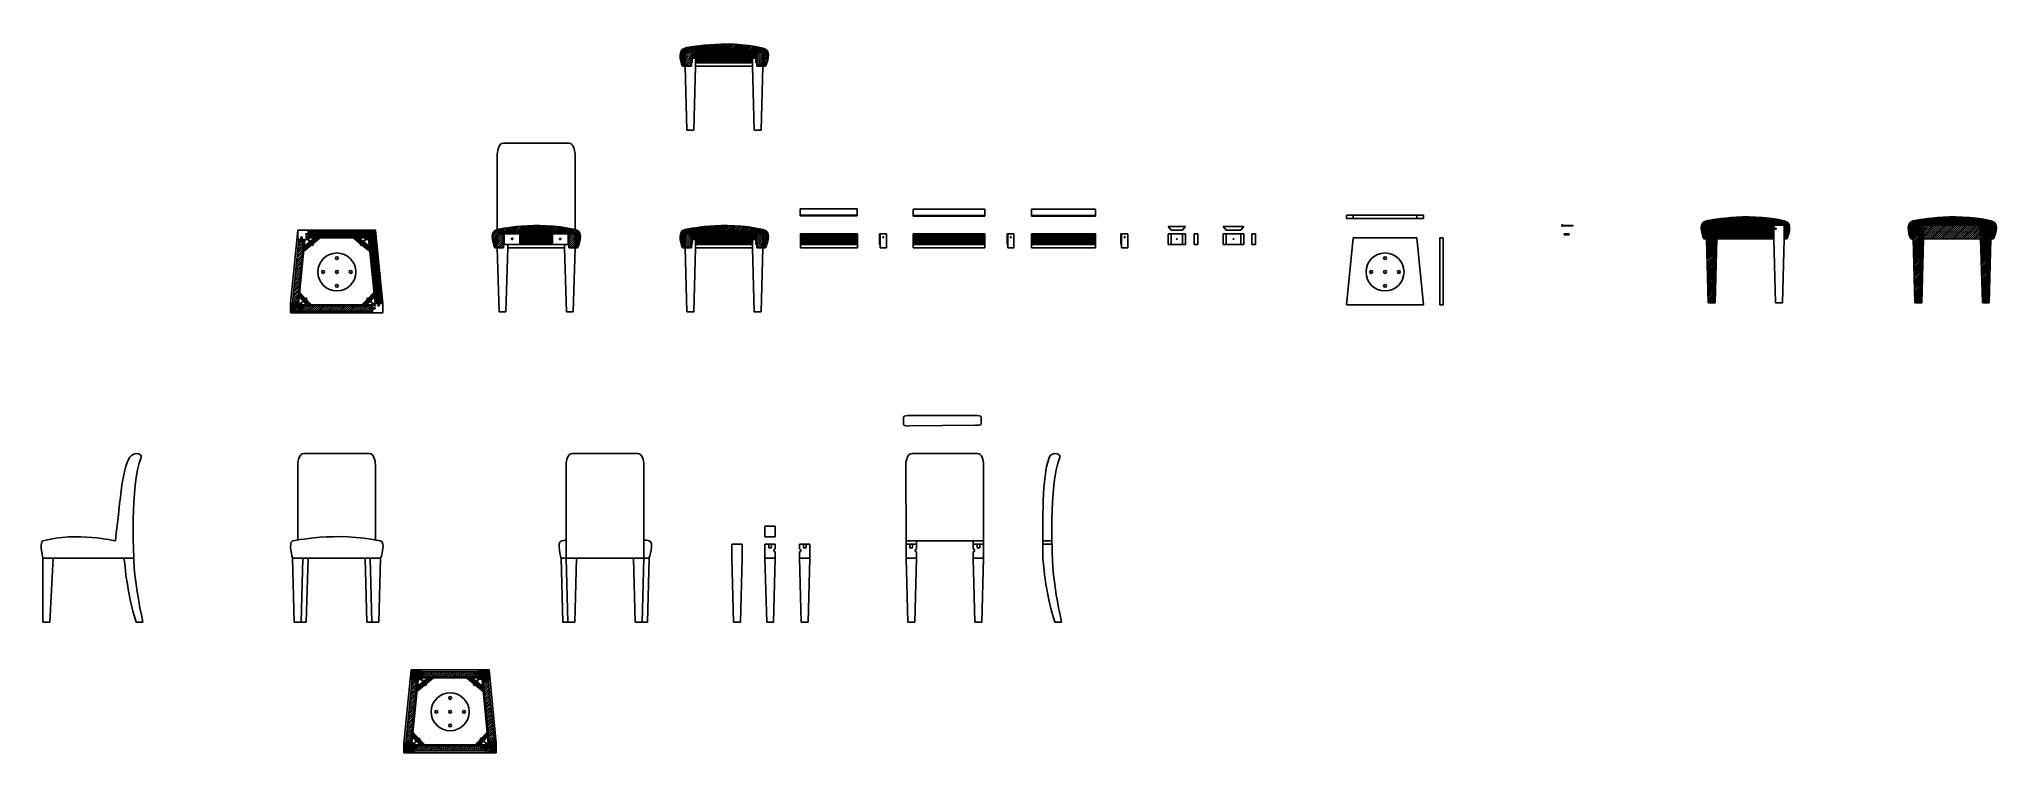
# Model space of a CAD drawing. Header units: millimetres. Extents: x 96 to 1233, y -22 to 391.
import ezdxf

# ---------------------------------------------------------------- set-up
doc = ezdxf.new("R2010")
doc.units = ezdxf.units.MM
doc.layers.get('0').update_dxf_attribs({"color": 255})
doc.layers.add('A-FURN', color=8, linetype='Continuous', lineweight=18)
for name, color, linetype in [('costruzione', 161, 'Continuous'), ('fuirniture', 8, 'Continuous'), ('GIUNZIONI', 2, 'Continuous'), ('QUOTE', 5, 'Continuous'), ('viti', 2, 'Continuous'), ('viti2', 4, 'Continuous')]:
    doc.layers.add(name, color=color, linetype=linetype)

msp = doc.modelspace()

# ---------------------------------------------------------------- hatches: boundary and pattern name
h = msp.add_hatch()
h.set_pattern_fill('ANSI31', color=256, scale=0.2)
h.set_pattern_definition([(45, (108.7567, 105.1091), (-0.4490128, 0.4490128), [])])
edge = h.paths.add_edge_path()
edge.add_spline(control_points=[(515.2, 386.2), (492.7, 391.3), (470.2, 386.2), (470.2, 386.2)], knot_values=[0, 0, 0, 0, 51, 51, 51, 51], degree=3, periodic=0)
edge.add_spline(control_points=[(470.2, 386.2), (464.6, 384.9), (468.7, 375.6), (468.7, 375.6)], knot_values=[0, 0, 0, 0, 9.999988, 9.999988, 9.999988, 9.999988], degree=3, periodic=0)
edge.add_line((468.7, 375.6), (470.2, 375.6))
edge.add_line((470.2, 375.6), (470.2, 383.7))
edge.add_line((470.2, 383.7), (476.2, 383.7))
edge.add_line((476.2, 383.7), (483.2, 383.7))
edge.add_line((483.2, 383.7), (502.2, 383.7))
edge.add_line((502.2, 383.7), (509.2, 383.7))
edge.add_line((509.2, 383.7), (515.2, 383.7))
edge.add_line((515.2, 383.7), (515.2, 375.6))
edge.add_line((515.2, 375.6), (516.7, 375.6))
edge.add_spline(control_points=[(516.7, 375.6), (516.7, 375.6), (521.4, 384.9), (515.2, 386.2)], knot_values=[0, 0, 0, 0, 10, 10, 10, 10], degree=3, periodic=0)
edge.add_line((515.2, 386.2), (515.2, 386.2))
h = msp.add_hatch()
h.set_pattern_fill('ANSI31', color=8, scale=0.15)
h.set_pattern_definition([(45, (0, 105.1091), (-0.3367596, 0.3367596), [])])
h.paths.add_polyline_path([(483.2, 382.8), (476.2, 382.8), (476.2, 382), (477.6, 382), (477.7, 381.8), (477.7, 381.5), (477.5, 381.4), (477.5, 381.4), (476.2, 381.4), (476.2, 380.4), (483.2, 380.4)])
h.paths.add_polyline_path([(507.7, 381.8), (507.8, 382), (507.8, 382), (509.2, 382), (509.2, 382.8), (502.2, 382.8), (502.2, 380.4), (509.2, 380.4), (509.2, 381.4), (507.8, 381.4), (507.7, 381.5)])
h = msp.add_hatch()
h.set_pattern_fill('ANSI31', color=8, scale=0.2)
edge = h.paths.add_edge_path()
edge.add_spline(control_points=[(406.4, 281.1), (383.9, 286.2), (361.4, 281.1), (361.4, 281.1)], knot_values=[0, 0, 0, 0, 51, 51, 51, 51], degree=3, periodic=0)
edge.add_spline(control_points=[(361.4, 281.1), (355.9, 279.8), (359.9, 270.5), (359.9, 270.5)], knot_values=[0, 0, 0, 0, 9.999988, 9.999988, 9.999988, 9.999988], degree=3, periodic=0)
edge.add_line((359.9, 270.5), (361.4, 270.5))
edge.add_line((361.4, 270.5), (361.4, 278.6))
edge.add_line((361.4, 278.6), (367.4, 278.6))
edge.add_line((367.4, 278.6), (374.4, 278.6))
edge.add_line((374.4, 278.6), (393.4, 278.6))
edge.add_line((393.4, 278.6), (400.4, 278.6))
edge.add_line((400.4, 278.6), (406.4, 278.6))
edge.add_line((406.4, 278.6), (406.4, 270.5))
edge.add_line((406.4, 270.5), (407.9, 270.5))
edge.add_spline(control_points=[(407.9, 270.5), (407.9, 270.5), (412.6, 279.8), (406.4, 281.1)], knot_values=[0, 0, 0, 0, 10, 10, 10, 10], degree=3, periodic=0)
edge.add_line((406.4, 281.1), (406.4, 281.1))
h = msp.add_hatch()
h.set_pattern_fill('ANSI31', color=256, scale=0.2)
h.set_pattern_definition([(45, (108.7567, 0), (-0.4490128, 0.4490128), [])])
edge = h.paths.add_edge_path()
edge.add_spline(control_points=[(515.2, 281.1), (492.7, 286.2), (470.2, 281.1), (470.2, 281.1)], knot_values=[0, 0, 0, 0, 51, 51, 51, 51], degree=3, periodic=0)
edge.add_spline(control_points=[(470.2, 281.1), (464.6, 279.8), (468.7, 270.5), (468.7, 270.5)], knot_values=[0, 0, 0, 0, 9.999988, 9.999988, 9.999988, 9.999988], degree=3, periodic=0)
edge.add_line((468.7, 270.5), (470.2, 270.5))
edge.add_line((470.2, 270.5), (470.2, 278.6))
edge.add_line((470.2, 278.6), (476.2, 278.6))
edge.add_line((476.2, 278.6), (483.2, 278.6))
edge.add_line((483.2, 278.6), (502.2, 278.6))
edge.add_line((502.2, 278.6), (509.2, 278.6))
edge.add_line((509.2, 278.6), (515.2, 278.6))
edge.add_line((515.2, 278.6), (515.2, 270.5))
edge.add_line((515.2, 270.5), (516.7, 270.5))
edge.add_spline(control_points=[(516.7, 270.5), (516.7, 270.5), (521.4, 279.8), (515.2, 281.1)], knot_values=[0, 0, 0, 0, 10, 10, 10, 10], degree=3, periodic=0)
edge.add_line((515.2, 281.1), (515.2, 281.1))
h = msp.add_hatch()
h.set_pattern_fill('ANSI31', color=8, scale=0.15)
edge = h.paths.add_edge_path()
edge.add_spline(control_points=[(1106.6, 286.2), (1084.1, 291.2), (1061.6, 286.1), (1061.6, 286.1)], knot_values=[0, 0, 0, 0, 51, 51, 51, 51], degree=3, periodic=0)
edge.add_spline(control_points=[(1061.6, 286.1), (1056, 284.8), (1060.1, 275.6), (1060.1, 275.6)], knot_values=[0, 0, 0, 0, 9.999988, 9.999988, 9.999988, 9.999988], degree=3, periodic=0)
edge.add_line((1060.1, 275.6), (1061.6, 275.6))
edge.add_line((1061.6, 275.6), (1061.6, 283.7))
edge.add_line((1061.6, 283.7), (1067.6, 283.7))
edge.add_line((1067.6, 283.7), (1074.6, 283.7))
edge.add_line((1074.6, 283.7), (1093.6, 283.7))
edge.add_line((1093.6, 283.7), (1100.6, 283.7))
edge.add_line((1100.6, 283.7), (1106.6, 283.7))
edge.add_line((1106.6, 283.7), (1106.6, 275.6))
edge.add_line((1106.6, 275.6), (1108.1, 275.6))
edge.add_spline(control_points=[(1108.1, 275.6), (1108.1, 275.6), (1112.8, 284.9), (1106.6, 286.2)], knot_values=[0, 0, 0, 0, 10, 10, 10, 10], degree=3, periodic=0)
edge.add_line((1106.6, 286.2), (1106.6, 286.2))
h = msp.add_hatch()
h.set_pattern_fill('ANSI31', color=8, scale=0.15)
h.set_pattern_definition([(45, (119.82726, 0), (-0.3367596, 0.3367596), [])])
edge = h.paths.add_edge_path()
edge.add_spline(control_points=[(1226.4, 286.2), (1203.9, 291.2), (1181.4, 286.1), (1181.4, 286.1)], knot_values=[0, 0, 0, 0, 51, 51, 51, 51], degree=3, periodic=0)
edge.add_spline(control_points=[(1181.4, 286.1), (1175.9, 284.8), (1179.9, 275.6), (1179.9, 275.6)], knot_values=[0, 0, 0, 0, 9.999988, 9.999988, 9.999988, 9.999988], degree=3, periodic=0)
edge.add_line((1179.9, 275.6), (1181.4, 275.6))
edge.add_line((1181.4, 275.6), (1181.4, 283.7))
edge.add_line((1181.4, 283.7), (1187.4, 283.7))
edge.add_line((1187.4, 283.7), (1194.4, 283.7))
edge.add_line((1194.4, 283.7), (1213.4, 283.7))
edge.add_line((1213.4, 283.7), (1220.4, 283.7))
edge.add_line((1220.4, 283.7), (1226.4, 283.7))
edge.add_line((1226.4, 283.7), (1226.4, 275.6))
edge.add_line((1226.4, 275.6), (1227.9, 275.6))
edge.add_spline(control_points=[(1227.9, 275.6), (1227.9, 275.6), (1232.6, 284.9), (1226.4, 286.2)], knot_values=[0, 0, 0, 0, 10, 10, 10, 10], degree=3, periodic=0)
edge.add_line((1226.4, 286.2), (1226.4, 286.2))
h = msp.add_hatch()
h.set_pattern_fill('ANSI31', color=8, scale=0.12)
h.paths.add_polyline_path([(283.4, 278.7), (284.9, 278.7), (284.9, 279.8), (251.9, 279.8), (251.9, 278.6), (253.3, 278.6), (253.3, 278.6, -0.171168), (253.4, 278.5), (253.5, 278.4), (253.5, 278.1), (253.4, 278, -0.250765), (253.3, 278), (251.9, 278), (251.9, 276.8), (284.9, 276.8), (284.9, 278), (283.4, 278)])
h = msp.add_hatch()
h.set_pattern_fill('ANSI31', color=8, scale=0.15, angle=45)
h.paths.add_polyline_path([(280.3, 276.8), (277.3, 276.8), (282.4, 272.6), (283.7, 274.1)])
h.paths.add_polyline_path([(284, 273.9), (282.7, 272.3), (288.2, 267.9), (287.9, 270.9)])
h = msp.add_hatch()
h.set_pattern_fill('ANSI31', color=8, scale=0.15)
h.paths.add_polyline_path([(290.9, 280.8), (284.9, 280.8), (284.9, 278.7), (286.4, 278.7), (286.4, 278), (284.9, 278), (284.9, 275.6), (284.9, 275.6), (284.9, 275.7), (285, 275.6), (285, 275.7), (285, 275.7), (285, 275.8), (285.1, 275.8), (285.1, 275.8), (285.1, 275.8), (285.1, 275.9), (285.2, 275.9), (285.2, 275.9), (285.2, 275.9), (285.2, 276), (285.3, 276), (285.2, 276), (285.3, 276), (285.3, 276.1), (285.3, 276.1), (285.3, 276.2), (285.4, 276.1), (285.4, 276.2), (285.4, 276.2), (285.4, 276.3), (285.5, 276.2), (285.5, 276.3), (285.5, 276.3), (285.5, 276.4), (285.6, 276.4), (285.6, 276.4), (285.6, 276.4), (285.6, 276.5), (285.7, 276.5), (285.6, 276.5), (285.7, 276.5), (285.7, 276.6), (285.7, 276.6), (285.7, 276.6), (285.8, 276.6), (285.8, 276.7), (285.8, 276.7), (285.8, 276.8), (285.9, 276.7), (285.9, 276.8), (285.9, 276.8), (285.9, 276.9), (286, 276.8), (286, 276.9), (286, 276.9), (286, 277), (286, 277), (286, 277), (286.1, 277), (286.4, 277.1), (286.3, 276.8), (286.3, 276.8), (286.3, 276.7), (286.3, 276.7), (286.3, 276.7), (286.2, 276.7), (286.2, 276.6), (286.2, 276.6), (286.2, 276.6), (286.1, 276.6), (286.1, 276.5), (286.1, 276.5), (286.1, 276.5), (286, 276.5), (286.1, 276.4), (286, 276.4), (286, 276.3), (286, 276.4), (286, 276.3), (285.9, 276.3), (285.9, 276.2), (285.9, 276.3), (285.9, 276.2), (285.8, 276.2), (285.8, 276.1), (285.8, 276.1), (285.8, 276.1), (285.7, 276.1), (285.7, 276), (285.7, 276), (285.7, 276), (285.7, 276), (285.7, 275.9), (285.6, 275.9), (285.6, 275.9), (285.6, 275.9), (285.6, 275.8), (285.5, 275.8), (285.5, 275.8), (285.5, 275.8), (285.5, 275.7), (285.4, 275.7), (285.4, 275.6), (285.4, 275.7), (285.4, 275.6), (285.3, 275.6), (285.3, 275.5), (285.3, 275.5), (285.3, 275.5), (285.3, 275.5), (285.3, 275.4), (285.2, 275.4), (285.2, 275.4), (285.2, 275.4), (285.2, 275.3), (285.1, 275.3), (285.1, 275.3), (288.6, 275.3), (288.5, 276.8), (289.2, 276.8), (289.3, 275.3), (290.9, 275.3)])
h = msp.add_hatch()
h.set_pattern_fill('ANSI31', color=8, scale=0.12)
h.paths.add_polyline_path([(290.5, 275.3), (289.3, 275.3), (289.4, 273.8), (288.7, 273.8), (288.6, 275.3), (287.4, 275.3), (291.1, 238.3), (292.3, 238.3), (292.2, 239.7), (292.2, 239.7, -0.171168), (292.2, 239.7), (292.3, 239.8), (292.6, 239.8), (292.8, 239.8, -0.250765), (292.8, 239.7), (292.9, 238.3), (294.1, 238.3)])
h = msp.add_hatch()
h.set_pattern_fill('ANSI31', color=8, scale=0.15)
h.paths.add_polyline_path([(483.2, 277.7), (476.2, 277.7), (476.2, 276.9), (477.6, 276.9), (477.7, 276.7), (477.7, 276.4), (477.5, 276.3), (477.5, 276.3), (476.2, 276.3), (476.2, 275.3), (483.2, 275.3)])
h.paths.add_polyline_path([(507.7, 276.7), (507.8, 276.9), (507.8, 276.9), (509.2, 276.9), (509.2, 277.7), (502.2, 277.7), (502.2, 275.3), (509.2, 275.3), (509.2, 276.3), (507.8, 276.3), (507.7, 276.4)])
h = msp.add_hatch()
h.set_pattern_fill('ANSI31', color=8, scale=0.2)
h.paths.add_polyline_path([(1061.6, 275.6), (1062.6, 238.6), (1066.6, 238.6), (1067.6, 275.6), (1067.6, 277.6), (1067.6, 281.3), (1066.1, 281.3), (1066.1, 282), (1067.6, 282), (1067.6, 283.7), (1065.6, 283.7), (1061.6, 283.7)])
h = msp.add_hatch()
h.set_pattern_fill('ANSI31', color=8, scale=0.18)
h.paths.add_polyline_path([(1100.6, 281.3), (1099.2, 281.3), (1099.2, 281.3, -0.171168), (1099.1, 281.4), (1099.1, 281.5), (1099.1, 281.8), (1099.1, 281.9, -0.250765), (1099.2, 281.9), (1100.6, 281.9), (1100.6, 283.7), (1067.6, 283.7), (1067.6, 282), (1069.1, 282), (1069.1, 281.3), (1067.6, 281.3), (1067.6, 277.6), (1067.6, 275.6), (1100.6, 275.6), (1100.6, 277.6)])
h = msp.add_hatch()
h.set_pattern_fill('ANSI31', color=8, scale=0.2)
h.set_pattern_definition([(45, (65.60496, -254.7452), (-0.4490128, 0.4490128), [])])
h.paths.add_polyline_path([(356.5, 26), (350.5, 26), (350.5, 23.9), (351.9, 23.9), (351.9, 23.9, -0.171168), (351.9, 23.9), (352, 23.8, -0.148069), (352, 23.7), (352, 23.5, -0.148069), (352, 23.4), (351.9, 23.3, -0.250765), (351.9, 23.3), (350.5, 23.3), (350.5, 20.9), (350.6, 20.8), (350.5, 20.9), (350.6, 20.9), (350.6, 21), (350.6, 21), (350.6, 21), (350.7, 21), (350.7, 21.1), (350.7, 21.1), (350.7, 21.1), (350.8, 21.1), (350.8, 21.2), (350.8, 21.2), (350.8, 21.2), (350.9, 21.2), (350.9, 21.3), (350.9, 21.3), (350.9, 21.4), (350.9, 21.3), (350.9, 21.4), (351, 21.4), (351, 21.5), (351, 21.4), (351, 21.5), (351.1, 21.5), (351.1, 21.6), (351.1, 21.6), (351.1, 21.6), (351.2, 21.6), (351.2, 21.7), (351.2, 21.7), (351.2, 21.7), (351.3, 21.7), (351.3, 21.8), (351.3, 21.8), (351.3, 21.8), (351.3, 21.8), (351.3, 21.9), (351.4, 21.9), (351.4, 22), (351.4, 21.9), (351.4, 22), (351.5, 22), (351.5, 22.1), (351.5, 22), (351.5, 22.1), (351.6, 22.1), (351.6, 22.2), (351.6, 22.2), (351.6, 22.2), (351.7, 22.2), (351.6, 22.3), (351.7, 22.3), (352, 22.4), (351.9, 22.1), (351.9, 22.1), (351.9, 22), (351.9, 22), (351.9, 21.9), (351.8, 21.9), (351.8, 21.9), (351.8, 21.9), (351.8, 21.8), (351.7, 21.8), (351.7, 21.8), (351.7, 21.8), (351.7, 21.7), (351.7, 21.7), (351.7, 21.7), (351.6, 21.7), (351.6, 21.6), (351.6, 21.6), (351.6, 21.6), (351.5, 21.6), (351.5, 21.5), (351.5, 21.5), (351.5, 21.4), (351.4, 21.5), (351.4, 21.4), (351.4, 21.4), (351.4, 21.3), (351.3, 21.3), (351.4, 21.3), (351.3, 21.3), (351.3, 21.2), (351.3, 21.2), (351.3, 21.2), (351.2, 21.2), (351.2, 21.1), (351.2, 21.1), (351.2, 21.1), (351.1, 21.1), (351.1, 21), (351.1, 21), (351.1, 21), (351, 21), (351, 20.9), (351, 20.9), (351, 20.8), (350.9, 20.9), (351, 20.8), (350.9, 20.8), (350.9, 20.7), (350.9, 20.8), (350.9, 20.7), (350.8, 20.7), (350.8, 20.6), (350.8, 20.6), (350.8, 20.6), (350.7, 20.6), (350.7, 20.5), (354.3, 20.5), (354.2, 21.9), (354.2, 21.9, -0.171168), (354.2, 21.9), (354.3, 22, -0.148069), (354.3, 22), (354.6, 22, -0.148069), (354.6, 22), (354.7, 22, -0.250765), (354.8, 21.9), (354.9, 20.5), (356.5, 20.5)])
h.paths.add_polyline_path([(317.5, 26), (311.5, 26), (311.5, 20.5), (313.2, 20.5), (313.3, 21.9), (313.3, 21.9, -0.171168), (313.3, 22), (313.5, 22, -0.148069), (313.5, 22), (313.8, 22, -0.148069), (313.8, 22), (313.9, 21.9, -0.250765), (313.9, 21.9), (313.8, 20.5), (317.3, 20.5), (317.3, 20.6), (317.3, 20.6), (317.3, 20.6), (317.2, 20.6), (317.2, 20.7), (317.2, 20.7), (317.2, 20.7), (317.1, 20.7), (317.2, 20.8), (317.1, 20.8), (317.1, 20.8), (317, 20.8), (317.1, 20.9), (317, 20.9), (317, 20.9), (316.9, 21), (317, 21), (316.9, 21), (316.9, 21.1), (316.9, 21.1), (316.9, 21.1), (316.8, 21.1), (316.8, 21.2), (316.8, 21.2), (316.8, 21.2), (316.7, 21.2), (316.7, 21.3), (316.7, 21.3), (316.7, 21.3), (316.6, 21.3), (316.7, 21.4), (316.6, 21.4), (316.6, 21.4), (316.5, 21.4), (316.6, 21.5), (316.5, 21.5), (316.5, 21.5), (316.5, 21.5), (316.5, 21.6), (316.4, 21.6), (316.4, 21.6), (316.4, 21.6), (316.4, 21.7), (316.3, 21.7), (316.3, 21.8), (316.3, 21.8), (316.3, 21.8), (316.2, 21.8), (316.3, 21.9), (316.2, 21.9), (316.2, 21.9), (316.1, 21.9), (316.2, 22), (316.1, 22), (316.1, 22), (316, 22), (316.1, 22.1), (316, 22.4), (316.3, 22.3), (316.3, 22.2), (316.4, 22.2), (316.4, 22.2), (316.4, 22.2), (316.4, 22.1), (316.5, 22.1), (316.5, 22.1), (316.5, 22.1), (316.5, 22), (316.6, 22), (316.5, 22), (316.6, 22), (316.6, 21.9), (316.7, 21.9), (316.6, 21.9), (316.7, 21.9), (316.7, 21.8), (316.8, 21.8), (316.7, 21.8), (316.8, 21.8), (316.8, 21.7), (316.8, 21.7), (316.8, 21.7), (316.9, 21.6), (316.9, 21.6), (316.9, 21.6), (316.9, 21.5), (317, 21.5), (316.9, 21.5), (317, 21.5), (317, 21.4), (317.1, 21.4), (317, 21.4), (317.1, 21.4), (317.1, 21.3), (317.2, 21.3), (317.1, 21.3), (317.2, 21.3), (317.2, 21.2), (317.2, 21.2), (317.2, 21.2), (317.3, 21.2), (317.3, 21.1), (317.3, 21.1), (317.3, 21.1), (317.4, 21.1), (317.4, 21), (317.4, 21), (317.4, 21), (317.5, 20.9), (317.4, 20.9), (317.5, 20.9), (317.5, 23.2), (316.2, 23.2), (316.2, 23.2, -0.171168), (316.1, 23.2), (316.1, 23.4, -0.148069), (316.1, 23.4), (316.1, 23.7, -0.148069), (316.1, 23.7), (316.1, 23.8, -0.250765), (316.2, 23.8), (317.5, 23.8)])
h = msp.add_hatch()
h.set_pattern_fill('ANSI31', color=8, scale=0.2)
h.paths.add_polyline_path([(313.3, -16.7), (313.3, -16.7), (313.3, -16.7), (313.2, -16.8), (313.2, -16.8), (313.2, -16.8), (313.1, -16.9), (313.1, -16.9), (313.1, -16.9), (313, -17), (313, -17), (313, -17), (312.9, -17.1), (312.9, -17.1), (312.9, -17.1), (312.8, -17.2), (312.8, -17.2), (312.8, -17.2), (312.7, -17.3), (312.7, -17.2), (312.7, -17.3), (312.6, -17.4), (312.6, -17.3), (312.6, -17.4), (312.5, -17.5), (312.5, -17.4), (312.5, -17.5), (312.4, -17.6), (312.4, -17.5), (312.4, -17.6), (312.3, -17.7), (312.3, -17.6), (312.3, -17.7), (312.2, -17.7), (312.2, -17.7), (312.2, -17.8), (312.1, -17.8), (312.1, -17.8), (312.1, -17.9), (312, -17.9), (312, -17.9), (311.9, -18), (311.9, -18), (311.6, -18), (311.7, -17.7), (311.7, -17.7), (311.7, -17.7), (311.8, -17.6), (311.8, -17.6), (311.8, -17.6), (311.9, -17.5), (311.9, -17.5), (311.9, -17.5), (312, -17.4), (312, -17.4), (312, -17.4), (312.1, -17.3), (312.1, -17.3), (312.1, -17.3), (312.2, -17.2), (312.2, -17.2), (312.2, -17.2), (312.3, -17.1), (312.3, -17.2), (312.3, -17.1), (312.4, -17), (312.4, -17.1), (312.4, -17), (312.5, -16.9), (312.5, -17), (312.5, -16.9), (312.6, -16.8), (312.6, -16.9), (312.6, -16.8), (312.7, -16.7), (312.7, -16.8), (312.7, -16.7), (312.8, -16.7), (312.8, -16.7), (312.9, -16.6), (312.9, -16.6), (313, -16.6), (313, -16.5), (313.1, -16.4), (310.2, -16.4), (310, -17.8), (309.9, -17.9), (309.6, -17.9), (309.4, -17.8), (309.5, -17.8), (309.6, -16.4), (307.3, -16.4), (307.3, -21.9), (313.3, -21.9), (313.3, -19.5), (311.9, -19.5), (311.8, -19.3), (311.8, -19), (311.9, -18.9), (311.9, -18.9), (313.3, -18.9)])
h.paths.add_polyline_path([(360.8, -16.4), (358.5, -16.4), (358.6, -17.8), (358.5, -17.9), (358.2, -17.9), (358, -17.8), (358, -17.8), (357.9, -16.4), (356.7, -16.4), (356.7, -16.4), (356.2, -16.4), (355.1, -16.4), (355.1, -16.5), (355.2, -16.5), (355.2, -16.6), (355.3, -16.6), (355.3, -16.7), (355.4, -16.7), (355.4, -16.8), (355.5, -16.8), (355.5, -16.9), (355.6, -16.9), (355.6, -17), (355.7, -17), (355.7, -17.1), (355.8, -17.1), (355.8, -17.2), (355.9, -17.2), (355.9, -17.3), (356, -17.3), (356, -17.4), (356.1, -17.4), (356.1, -17.5), (356.2, -17.5), (356.2, -17.6), (356.3, -17.5), (356.3, -17.6), (356.4, -17.6), (356.4, -17.7), (356.5, -18), (356.1, -17.9), (356.1, -17.9), (356.1, -17.9), (356, -17.9), (356, -17.8), (355.9, -17.8), (355.9, -17.7), (355.8, -17.7), (355.8, -17.6), (355.7, -17.6), (355.7, -17.5), (355.6, -17.5), (355.6, -17.4), (355.5, -17.4), (355.5, -17.3), (355.4, -17.3), (355.4, -17.2), (355.3, -17.2), (355.3, -17.1), (355.2, -17.1), (355.2, -17), (355.1, -17), (355.1, -16.9), (355, -16.9), (355, -16.8), (354.9, -16.8), (354.9, -16.7), (354.8, -16.7), (354.8, -19), (356.2, -19), (356.3, -19.1), (356.3, -19.4), (356.1, -19.6), (356.1, -19.6), (354.8, -19.6), (354.8, -21.9), (360.8, -21.9)])
at = {"layer": 'A-FURN'}
h = msp.add_hatch(dxfattribs=at)
h.set_pattern_fill('ANSI31', color=8, scale=0.25)
h.paths.add_polyline_path([(289.2, 236.9), (247.7, 236.9), (247.7, 235.9), (249.1, 235.9), (249.2, 235.7), (249.2, 235.4), (249.1, 235.2), (249.1, 235.3), (247.7, 235.3), (247.7, 233.8), (289.2, 233.8), (289.2, 235.2), (287.8, 235.2), (287.7, 235.3), (287.7, 235.6), (287.8, 235.8), (287.8, 235.8), (289.2, 235.8)])
h.paths.add_polyline_path([(249.4, 275.3), (248.2, 275.3), (248.1, 273.9), (247.9, 273.8), (247.6, 273.8), (247.4, 273.9), (247.5, 273.9), (247.6, 275.3), (246.4, 275.3), (242.8, 238.3), (244, 238.3), (244.1, 239.7), (244.3, 239.8), (244.6, 239.8), (244.7, 239.7), (244.7, 239.7), (244.6, 238.3), (245.8, 238.3)])
h = msp.add_hatch(dxfattribs=at)
h.set_pattern_fill('ANSI31', color=8, scale=0.15, angle=345)
h.paths.add_polyline_path([(258.9, 276.3), (255.9, 276.3), (253.1, 274.1), (254.4, 272.6), (254.6, 272.7), (254.6, 272.7)])
h.paths.add_polyline_path([(254.2, 272.4), (252.9, 273.9), (249.5, 271.3), (249.2, 268.3)])
h.paths.add_polyline_path([(290.2, 241.9), (289.9, 244.7), (286.7, 241.2), (286.7, 241.2), (286.5, 241.1), (288, 239.6)])
h.paths.add_polyline_path([(287.8, 239.4), (286.3, 240.8), (283, 237.4), (285.9, 237.4)])
h = msp.add_hatch(dxfattribs=at)
h.set_pattern_fill('ANSI31', color=8, scale=0.2)
h.set_pattern_definition([(45, (119.82726, 0), (-0.4490128, 0.4490128), [])])
h.paths.add_polyline_path([(1226.4, 275.6), (1226.4, 283.7), (1222.4, 283.7), (1220.4, 283.7), (1220.4, 281.9), (1221.8, 281.9), (1221.9, 281.8), (1221.9, 281.5), (1221.8, 281.3), (1221.8, 281.3), (1220.4, 281.3), (1220.4, 277.6), (1220.4, 275.6), (1221.4, 238.6), (1225.4, 238.6)])
h.paths.add_polyline_path([(1187.4, 275.6), (1187.4, 277.6), (1187.4, 281.3), (1186, 281.3), (1185.9, 281.5), (1185.9, 281.8), (1186, 282), (1186, 281.9), (1187.4, 281.9), (1187.4, 283.7), (1185.4, 283.7), (1181.4, 283.7), (1181.4, 275.6), (1182.4, 238.6), (1186.4, 238.6)])
h = msp.add_hatch(dxfattribs=at)
h.set_pattern_fill('ANSI31', color=8, scale=0.25)
h.set_pattern_definition([(45, (119.8273, 0), (-0.561266, 0.561266), [])])
h.paths.add_polyline_path([(1220.4, 281.3), (1219, 281.3), (1218.9, 281.5), (1218.9, 281.8), (1219, 282), (1219, 281.9), (1220.4, 281.9), (1220.4, 283.7), (1187.4, 283.7), (1187.4, 281.9), (1188.8, 281.9), (1188.9, 281.8), (1188.9, 281.5), (1188.8, 281.3), (1188.8, 281.3), (1187.4, 281.3), (1187.4, 277.6), (1187.4, 275.6), (1220.4, 275.6), (1220.4, 277.6)])
h = msp.add_hatch(dxfattribs=at)
h.set_pattern_fill('ANSI31', color=8, scale=0.15, angle=115)
h.paths.add_polyline_path([(246.9, 244.8), (246.6, 242), (248.9, 239.6), (250.4, 241)])
h.paths.add_polyline_path([(250.6, 240.8), (249.1, 239.3), (250.9, 237.4), (253.8, 237.4)])
h = msp.add_hatch(dxfattribs=at)
h.set_pattern_fill('ANSI31', color=8, scale=0.25)
h.paths.add_polyline_path([(349.1, 23.9), (349.1, 23.9), (350.5, 23.9), (350.5, 25), (317.5, 25), (317.5, 23.8), (319, 23.8), (319.1, 23.7), (319.1, 23.4), (318.9, 23.2), (318.9, 23.2), (317.5, 23.2), (317.5, 22), (350.5, 22), (350.5, 23.3), (349.1, 23.3), (349, 23.4), (349, 23.7)])
h.paths.add_polyline_path([(315, 20.5), (313.8, 20.5), (313.7, 19.1), (313.5, 19), (313.2, 19.1), (313, 19.2), (313.1, 19.2), (313.2, 20.5), (312, 20.5), (308.4, -16.4), (309.6, -16.4), (309.7, -15), (309.9, -14.9), (310.2, -14.9), (310.3, -15.1), (310.3, -15.1), (310.2, -16.4), (311.4, -16.4)])
h.paths.add_polyline_path([(356.1, 20.5), (354.9, 20.5), (355, 19.2), (354.8, 19.1), (354.5, 19), (354.4, 19.1), (354.4, 19.1), (354.3, 20.5), (353.1, 20.5), (356.7, -16.4), (357.9, -16.4), (357.8, -15), (357.9, -14.9), (358.2, -14.9), (358.4, -15), (358.4, -15), (358.5, -16.4), (359.7, -16.4)])
h.paths.add_polyline_path([(353.3, -19.1), (353.3, -19, -0.250765), (353.4, -19), (354.8, -19), (354.8, -17.9), (313.3, -17.9), (313.3, -18.9), (314.7, -18.9), (314.7, -18.9, -0.171168), (314.7, -18.9), (314.8, -19), (314.8, -19.3), (314.7, -19.5, -0.250765), (314.7, -19.5), (313.3, -19.5), (313.3, -20.9), (354.8, -20.9), (354.8, -19.6), (353.4, -19.6), (353.4, -19.6, -0.171168), (353.3, -19.6), (353.3, -19.4)])
h = msp.add_hatch(dxfattribs=at)
h.set_pattern_fill('ANSI31', color=8, scale=0.15, angle=115)
h.paths.add_polyline_path([(346.5, 21.5), (343.5, 21.5), (348.1, 17.8), (349.3, 19.3)])
h.paths.add_polyline_path([(352.9, 16.6), (349.6, 19.2), (348.3, 17.6), (353.2, 13.6)])
h.paths.add_polyline_path([(312.5, -10), (312.3, -12.8), (314.5, -15.2), (316, -13.8)])
h.paths.add_polyline_path([(316.2, -14), (314.7, -15.4), (316.5, -17.4), (319.4, -17.4)])
h = msp.add_hatch(dxfattribs=at)
h.set_pattern_fill('ANSI31', color=8, scale=0.15, angle=15)
h.paths.add_polyline_path([(324.5, 21.5), (321.5, 21.5), (318.7, 19.4), (320, 17.8), (320.2, 18), (320.2, 18)])
h.paths.add_polyline_path([(319.8, 17.6), (318.5, 19.2), (315.1, 16.6), (314.8, 13.6)])
h.paths.add_polyline_path([(355.8, -12.8), (355.6, -10), (352.3, -13.5), (352.3, -13.5), (352.1, -13.7), (353.6, -15.1)])
h.paths.add_polyline_path([(353.4, -15.4), (351.9, -13.9), (348.6, -17.4), (351.5, -17.4)])
at = {"layer": 'fuirniture'}
h = msp.add_hatch(dxfattribs=at)
h.set_pattern_fill('ANSI31', color=8, scale=0.1)
h.set_pattern_definition([(45, (0, 105.1091), (-0.2245064, 0.2245064), [])])
h.paths.add_polyline_path([(474.6, 382.8), (474.6, 380.4), (476.2, 380.4), (476.2, 381.4), (474.8, 381.4), (474.8, 381.4, -0.171168), (474.7, 381.4), (474.7, 381.5, -0.148069), (474.7, 381.6), (474.7, 381.8, -0.148069), (474.7, 381.8), (474.7, 382, -0.250765), (474.8, 382), (476.2, 382), (476.2, 382.8)])
h.paths.add_polyline_path([(509.2, 381.4), (509.2, 380.4), (510.8, 380.4), (510.8, 382.8), (509.2, 382.8), (509.2, 382), (510.5, 382), (510.5, 382, -0.171168), (510.6, 382), (510.6, 381.8, -0.148069), (510.7, 381.8), (510.7, 381.6, -0.148069), (510.6, 381.5), (510.6, 381.4, -0.250765), (510.5, 381.4)])
h = msp.add_hatch(dxfattribs=at)
h.set_pattern_fill('ANSI31', color=8, scale=0.1)
h.paths.add_polyline_path([(474.6, 277.7), (474.6, 275.3), (476.2, 275.3), (476.2, 276.3), (474.8, 276.3), (474.8, 276.3, -0.171168), (474.7, 276.3), (474.7, 276.4, -0.148069), (474.7, 276.4), (474.7, 276.7, -0.148069), (474.7, 276.7), (474.7, 276.9, -0.250765), (474.8, 276.9), (476.2, 276.9), (476.2, 277.7)])
h.paths.add_polyline_path([(509.2, 276.3), (509.2, 275.3), (510.8, 275.3), (510.8, 277.7), (509.2, 277.7), (509.2, 276.9), (510.5, 276.9), (510.5, 276.9, -0.171168), (510.6, 276.9), (510.6, 276.7, -0.148069), (510.7, 276.7), (510.7, 276.4, -0.148069), (510.6, 276.4), (510.6, 276.3, -0.250765), (510.5, 276.3)])
at = {"layer": 'QUOTE'}
h = msp.add_hatch(dxfattribs=at)
h.set_pattern_fill('ANSI31', color=8, scale=0.25)
h.paths.add_polyline_path([(473.8, 383.7), (470.2, 383.7), (470.2, 375.6), (473.8, 375.6), (473.8, 377.6)])
h.paths.add_polyline_path([(515.2, 383.7), (511.6, 383.7), (511.6, 377.6), (511.6, 375.6), (515.2, 375.6)])
h = msp.add_hatch(dxfattribs=at)
h.set_pattern_fill('ANSI31', color=8, scale=0.25)
h.paths.add_polyline_path([(365, 278.6), (361.4, 278.6), (361.4, 270.5), (365, 270.5), (365, 272.5)])
h.paths.add_polyline_path([(402.8, 272.5), (402.8, 270.5), (406.4, 270.5), (406.4, 278.6), (402.8, 278.6)])
h.paths.add_polyline_path([(473.8, 278.6), (470.2, 278.6), (470.2, 270.5), (473.8, 270.5), (473.8, 272.5)])
h.paths.add_polyline_path([(515.2, 278.6), (511.6, 278.6), (511.6, 272.5), (511.6, 270.5), (515.2, 270.5)])
h = msp.add_hatch(dxfattribs=at)
h.set_pattern_fill('ANSI31', color=8, scale=0.2)
h.paths.add_polyline_path([(246.4, 235.9), (247.7, 235.9), (247.7, 238), (247.7, 238.1), (247.7, 238), (247.6, 238), (247.6, 237.9), (247.6, 238), (247.6, 237.9), (247.5, 237.9), (247.5, 237.9), (247.5, 237.9), (247.5, 237.8), (247.4, 237.8), (247.4, 237.8), (247.4, 237.8), (247.4, 237.7), (247.3, 237.7), (247.3, 237.7), (247.3, 237.7), (247.3, 237.6), (247.2, 237.6), (247.2, 237.6), (247.2, 237.6), (247.2, 237.5), (247.1, 237.5), (247.1, 237.5), (247.1, 237.5), (247.1, 237.4), (247, 237.4), (247, 237.4), (247, 237.4), (247, 237.3), (246.9, 237.4), (246.9, 237.3), (246.9, 237.3), (246.9, 237.2), (246.8, 237.3), (246.8, 237.2), (246.8, 237.2), (246.8, 237.1), (246.7, 237.2), (246.7, 237.1), (246.7, 237.1), (246.7, 237), (246.6, 237.1), (246.6, 237), (246.6, 237), (246.6, 237), (246.5, 237), (246.5, 236.9), (246.5, 236.9), (246.4, 236.9), (246.4, 236.9), (246.4, 236.8), (246.3, 236.8), (246.3, 236.8), (246.3, 236.8), (246, 236.7), (246.1, 237), (246.1, 237), (246.1, 237.1), (246.2, 237.1), (246.2, 237.1), (246.2, 237.1), (246.2, 237.2), (246.3, 237.2), (246.3, 237.2), (246.3, 237.2), (246.3, 237.3), (246.4, 237.3), (246.4, 237.3), (246.4, 237.3), (246.4, 237.4), (246.5, 237.4), (246.5, 237.4), (246.5, 237.4), (246.5, 237.5), (246.6, 237.4), (246.6, 237.5), (246.6, 237.5), (246.6, 237.6), (246.7, 237.5), (246.7, 237.6), (246.7, 237.6), (246.7, 237.7), (246.8, 237.6), (246.8, 237.7), (246.8, 237.7), (246.8, 237.8), (246.9, 237.7), (246.9, 237.8), (246.9, 237.8), (246.9, 237.9), (247, 237.8), (247, 237.9), (247, 237.9), (247, 237.9), (247.1, 237.9), (247.1, 238), (247.1, 238), (247.1, 238), (247.2, 238), (247.2, 238.1), (247.2, 238.1), (247.2, 238.1), (247.3, 238.1), (247.3, 238.2), (247.3, 238.2), (247.4, 238.2), (247.4, 238.2), (247.4, 238.3), (247.5, 238.3), (247.5, 238.3), (244.6, 238.3), (244.4, 236.9), (244.4, 236.9, -0.171168), (244.4, 236.9), (244.3, 236.8, -0.148069), (244.3, 236.8), (244, 236.8, -0.148069), (244, 236.9), (243.9, 236.9, -0.250765), (243.8, 237), (244, 238.3), (241.7, 238.3), (241.7, 232.8), (247.7, 232.8), (247.7, 235.3), (246.3, 235.3), (246.3, 235.3, -0.171168), (246.3, 235.3), (246.2, 235.4, -0.148069), (246.2, 235.4), (246.2, 235.7, -0.148069), (246.2, 235.7), (246.3, 235.8, -0.250765)])

# ---------------------------------------------------------------- linework, layer by layer
for p, q in [((468.7, 375.6), (473.8, 375.6)), ((470.2, 375.6), (470.2, 383.7)), ((470.2, 383.7), (474.2, 383.7)), ((470.2, 375.6), (471.2, 338.6)), ((473.8, 377.6), (473.8, 383.7)), ((474.2, 383.2), (473.8, 383.2)), ((474.2, 382.8), (473.8, 382.8)), ((474.2, 382.4), (473.8, 382.4)), ((474.2, 382), (473.8, 382)), ((474.2, 381.6), (473.8, 381.6)), ((474.2, 381.2), (473.8, 381.2)), ((474.2, 380.8), (473.8, 380.8)), ((474.2, 380.8), (473.8, 380.8)), ((474.2, 380.4), (473.8, 380.4)), ((474.2, 380.4), (473.8, 380.4)), ((474.2, 380), (473.8, 380)), ((474.2, 379.6), (473.8, 379.6)), ((474.2, 379.6), (473.8, 379.6)), ((474.2, 379.2), (473.8, 379.2)), ((474.2, 378.8), (473.8, 378.8)), ((474.2, 378.4), (473.8, 378.4)), ((474.2, 378), (473.8, 378)), ((473.8, 375.6), (473.8, 377.6)), ((474.2, 377.6), (473.8, 377.6)), ((474.2, 377.6), (474.2, 383.7)), ((475.2, 338.6), (476.2, 375.6)), ((476.2, 377.6), (476.2, 383.7)), ((476.2, 375.6), (476.2, 377.6)), ((509.2, 377.6), (509.2, 383.7)), ((509.2, 375.6), (509.2, 377.6)), ((510.2, 338.6), (509.2, 375.6)), ((511.2, 383.7), (515.2, 383.7)), ((511.2, 377.6), (511.2, 383.7)), ((511.6, 383.2), (511.2, 383.2)), ((511.6, 382.8), (511.2, 382.8)), ((511.6, 382.4), (511.2, 382.4)), ((511.6, 382), (511.2, 382)), ((511.6, 381.6), (511.2, 381.6)), ((511.6, 381.2), (511.2, 381.2)), ((511.6, 380.8), (511.2, 380.8)), ((511.6, 380.8), (511.2, 380.8)), ((511.6, 380.4), (511.2, 380.4)), ((511.6, 380.4), (511.2, 380.4)), ((511.6, 380), (511.2, 380)), ((511.6, 379.6), (511.2, 379.6)), ((511.6, 379.6), (511.2, 379.6)), ((511.6, 379.2), (511.2, 379.2)), ((511.6, 378.8), (511.2, 378.8)), ((511.6, 378.4), (511.2, 378.4)), ((511.6, 378), (511.2, 378)), ((511.2, 377.6), (511.2, 377.6)), ((511.6, 377.6), (511.2, 377.6)), ((511.6, 377.6), (511.6, 383.7)), ((511.6, 377.6), (511.6, 375.6)), ((516.7, 375.6), (511.6, 375.6)), ((514.2, 338.6), (515.2, 375.6)), ((515.2, 375.6), (515.2, 383.7)), ((383.9, 331.1), (364.9, 331.1)), ((383.9, 331.1), (402.9, 331.1)), ((471.2, 338.6), (475.2, 338.6)), ((514.2, 338.6), (510.2, 338.6)), ((361.4, 281.1), (361.4, 324.7)), ((406.4, 281.1), (406.4, 324.8)), ((569.8, 293), (536.8, 293)), ((536.8, 289), (536.8, 293)), ((536.8, 289), (569.8, 289)), ((569.8, 289), (569.8, 293)), ((602.3, 288.9), (602.3, 292.9)), ((602.3, 292.9), (643.7, 292.9)), ((643.7, 288.9), (602.3, 288.9)), ((643.7, 292.9), (643.7, 288.9)), ((670.7, 288.9), (670.7, 292.9)), ((670.7, 292.9), (707.8, 292.9)), ((670.7, 288.9), (670.7, 289.3)), ((707.8, 288.9), (670.7, 288.9)), ((707.8, 292.9), (707.8, 288.9)), ((853.2, 287.4), (853.2, 289.4)), ((853.2, 287.4), (853.2, 289.4)), ((853.2, 289.4), (897.7, 289.4)), ((853.2, 287.4), (897.7, 287.4)), ((857, 287.4), (857, 289.4)), ((893.9, 287.4), (893.9, 289.4)), ((897.7, 287.4), (897.7, 289.4)), ((245.9, 280.8), (241.7, 238.3)), ((246.4, 275.3), (242.8, 238.3)), ((251.7, 275.3), (245.7, 275.3)), ((249.4, 275.3), (245.8, 238.3)), ((268.4, 280.8), (245.9, 280.8)), ((245.9, 275.3), (245.9, 280.8)), ((245.9, 280.8), (251.9, 280.8)), ((249.9, 275.3), (246.3, 238.3)), ((258.9, 276.3), (249.2, 268.3)), ((249.4, 280.8), (249.9, 280.8)), ((249.5, 271.3), (252.9, 273.9)), ((249.9, 280.8), (250.4, 280.8)), ((251.9, 280.8), (251.9, 275.6)), ((251.9, 279.8), (284.9, 279.8)), ((251.9, 279.8), (251.9, 276.8)), ((251.9, 276.8), (251.9, 278.3)), ((251.9, 276.8), (284.9, 276.8)), ((251.9, 276.3), (277.9, 276.3)), ((253.1, 274.1), (255.9, 276.3)), ((268.4, 280.8), (290.9, 280.8)), ((282.5, 272.5), (277.3, 276.8)), ((283.7, 274.1), (280.3, 276.8)), ((280.9, 276.3), (284.9, 276.3)), ((282.4, 272.6), (283.7, 274.1)), ((282.7, 272.3), (284, 273.9)), ((283.4, 278.7), (286.4, 278.7)), ((283.4, 278.7), (283.4, 278)), ((283.4, 278), (286.4, 278)), ((287.9, 270.9), (284, 273.9)), ((284.9, 280.8), (290.9, 280.8)), ((284.9, 278.7), (284.9, 280.8)), ((284.9, 275.6), (284.9, 278)), ((288.6, 275.3), (285.1, 275.3)), ((286.9, 280.8), (286.4, 280.8)), ((286.4, 278), (286.4, 278.7)), ((287.4, 280.8), (286.9, 280.8)), ((287.3, 271.3), (286.9, 275.3)), ((289.9, 280.8), (287.4, 280.8)), ((287.4, 275.3), (291.1, 238.3)), ((288.5, 276.8), (288.7, 273.8)), ((288.5, 276.8), (289.2, 276.8)), ((288.7, 273.8), (289.4, 273.8)), ((289.2, 276.8), (289.4, 273.8)), ((290.9, 275.3), (289.3, 275.3)), ((290.9, 280.8), (289.9, 280.8)), ((290.5, 275.3), (294.1, 238.3)), ((290.9, 280.8), (295.2, 238.3)), ((290.9, 280.8), (290.9, 275.3)), ((361.4, 270.5), (361.4, 278.6)), ((361.4, 278.6), (367.4, 278.6)), ((365, 272.5), (365, 278.6)), ((365.4, 278.1), (365, 278.1)), ((365.4, 277.7), (365, 277.7)), ((365.4, 277.3), (365, 277.3)), ((365.4, 276.9), (365, 276.9)), ((365.4, 276.5), (365, 276.5)), ((365.4, 276.1), (365, 276.1)), ((365.4, 275.7), (365, 275.7)), ((365.4, 275.7), (365, 275.7)), ((365.4, 275.3), (365, 275.3)), ((365.4, 275.3), (365, 275.3)), ((365.4, 274.9), (365, 274.9)), ((365.4, 274.5), (365, 274.5)), ((365.4, 274.5), (365, 274.5)), ((365.4, 274.1), (365, 274.1)), ((365.4, 273.7), (365, 273.7)), ((365.4, 273.3), (365, 273.3)), ((365.4, 272.9), (365, 272.9)), ((365.4, 272.5), (365.4, 278.6)), ((367.4, 278.6), (374.4, 278.6)), ((369.8, 276), (370.1, 276)), ((370.1, 275.4), (369.8, 275.4)), ((374.4, 272.5), (374.4, 278.6)), ((393.4, 272.5), (393.4, 278.6)), ((393.4, 278.6), (400.4, 278.6)), ((398, 275.9), (397.7, 275.9)), ((397.7, 275.3), (398, 275.3)), ((400.4, 278.6), (406.4, 278.6)), ((402.4, 272.5), (402.4, 278.6)), ((402.8, 278.1), (402.4, 278.1)), ((402.8, 277.7), (402.4, 277.7)), ((402.8, 277.3), (402.4, 277.3)), ((402.8, 276.9), (402.4, 276.9)), ((402.8, 276.5), (402.4, 276.5)), ((402.8, 276.1), (402.4, 276.1)), ((402.8, 275.7), (402.4, 275.7)), ((402.8, 275.7), (402.4, 275.7)), ((402.8, 275.3), (402.4, 275.3)), ((402.8, 275.3), (402.4, 275.3)), ((402.8, 274.9), (402.4, 274.9)), ((402.8, 274.5), (402.4, 274.5)), ((402.8, 274.5), (402.4, 274.5)), ((402.8, 274.1), (402.4, 274.1)), ((402.8, 273.7), (402.4, 273.7)), ((402.8, 273.3), (402.4, 273.3)), ((402.8, 272.9), (402.4, 272.9)), ((402.8, 272.5), (402.8, 278.6)), ((406.4, 270.5), (406.4, 278.6)), ((470.2, 270.5), (470.2, 278.6)), ((470.2, 278.6), (474.2, 278.6)), ((473.8, 272.5), (473.8, 278.6)), ((474.2, 278.1), (473.8, 278.1)), ((474.2, 277.7), (473.8, 277.7)), ((474.2, 277.3), (473.8, 277.3)), ((474.2, 276.9), (473.8, 276.9)), ((474.2, 276.5), (473.8, 276.5)), ((474.2, 276.1), (473.8, 276.1)), ((474.2, 275.7), (473.8, 275.7)), ((474.2, 275.7), (473.8, 275.7)), ((474.2, 275.3), (473.8, 275.3)), ((474.2, 275.3), (473.8, 275.3)), ((474.2, 274.9), (473.8, 274.9)), ((474.2, 274.5), (473.8, 274.5)), ((474.2, 274.5), (473.8, 274.5)), ((474.2, 274.1), (473.8, 274.1)), ((474.2, 273.7), (473.8, 273.7)), ((474.2, 273.3), (473.8, 273.3)), ((474.2, 272.9), (473.8, 272.9)), ((474.2, 272.5), (474.2, 278.6)), ((476.2, 272.5), (476.2, 278.6)), ((509.2, 272.5), (509.2, 278.6)), ((511.2, 278.6), (515.2, 278.6)), ((511.2, 272.5), (511.2, 278.6)), ((511.6, 278.1), (511.2, 278.1)), ((511.6, 277.7), (511.2, 277.7)), ((511.6, 277.3), (511.2, 277.3)), ((511.6, 276.9), (511.2, 276.9)), ((511.6, 276.5), (511.2, 276.5)), ((511.6, 276.1), (511.2, 276.1)), ((511.6, 275.7), (511.2, 275.7)), ((511.6, 275.7), (511.2, 275.7)), ((511.6, 275.3), (511.2, 275.3)), ((511.6, 275.3), (511.2, 275.3)), ((511.6, 274.9), (511.2, 274.9)), ((511.6, 274.5), (511.2, 274.5)), ((511.6, 274.5), (511.2, 274.5)), ((511.6, 274.1), (511.2, 274.1)), ((511.6, 273.7), (511.2, 273.7)), ((511.6, 273.3), (511.2, 273.3)), ((511.6, 272.9), (511.2, 272.9)), ((511.6, 272.5), (511.6, 278.6)), ((515.2, 270.5), (515.2, 278.6)), ((537, 278.6), (570, 278.6)), ((537, 278.6), (537, 270.5)), ((570, 278.6), (570, 270.5)), ((582.7, 272.5), (582.7, 278.6)), ((582.7, 278.6), (583.1, 278.6)), ((583.1, 278.6), (586.7, 278.6)), ((583.1, 272.5), (583.1, 278.6)), ((586.7, 270.5), (586.7, 278.6)), ((610.7, 278.6), (602.3, 278.6)), ((602.3, 278.6), (602.3, 270.5)), ((610.7, 278.6), (643.7, 278.6)), ((643.7, 278.6), (643.7, 270.5)), ((656.6, 272.5), (656.6, 278.6)), ((656.6, 278.6), (657, 278.6)), ((657, 278.6), (660.6, 278.6)), ((657, 272.5), (657, 278.6)), ((660.6, 270.5), (660.6, 278.6)), ((670.7, 278.6), (703.7, 278.6)), ((670.7, 278.6), (670.7, 270.5)), ((703.7, 278.6), (707.8, 278.6)), ((707.8, 278.6), (707.8, 270.5)), ((722.5, 272.5), (722.5, 278.6)), ((722.5, 278.6), (722.9, 278.6)), ((722.9, 278.6), (726.5, 278.6)), ((722.9, 272.5), (722.9, 278.6)), ((726.5, 270.5), (726.5, 278.6)), ((759.9, 282.9), (749.9, 282.9)), ((749.9, 282.9), (751.6, 280.8)), ((749.9, 278.6), (759.9, 278.6)), ((749.9, 272.5), (749.9, 278.6)), ((751.6, 280.8), (758.2, 280.8)), ((751.6, 278.6), (751.6, 272.5)), ((758.2, 280.8), (759.9, 282.9)), ((758.2, 278.6), (758.2, 272.5)), ((759.9, 278.6), (759.9, 272.5)), ((765, 278.6), (765, 272.5)), ((765, 278.6), (767.1, 278.6)), ((767.1, 278.6), (767.1, 272.5)), ((793.7, 282.9), (781.7, 282.9)), ((781.7, 282.9), (783.4, 280.8)), ((781.7, 278.6), (793.7, 278.6)), ((781.7, 272.5), (781.7, 278.6)), ((783.4, 280.8), (792, 280.8)), ((783.4, 278.6), (783.4, 272.5)), ((793.7, 282.9), (792, 280.8)), ((792, 278.6), (792, 272.5)), ((793.7, 278.6), (793.7, 272.5)), ((798.3, 278.6), (798.3, 272.5)), ((800.4, 278.6), (798.3, 278.6)), ((800.4, 272.5), (800.4, 278.6)), ((857, 276.3), (853.2, 237.4)), ((857, 276.3), (893.9, 276.3)), ((897.7, 237.4), (894, 276.3)), ((909.2, 276.3), (907.2, 276.3)), ((907.2, 276.3), (907.2, 237.4)), ((909.2, 237.4), (909.2, 276.3)), ((1060.1, 275.6), (1061.6, 275.6)), ((1061.6, 275.6), (1061.6, 283.7)), ((1061.6, 283.7), (1065.6, 283.7)), ((1061.6, 275.6), (1062.6, 238.6)), ((1065.6, 283.7), (1102.6, 283.7)), ((1067.6, 282), (1066.1, 282)), ((1066.1, 281.3), (1066.1, 282)), ((1069.1, 281.3), (1066.1, 281.3)), ((1066.6, 238.6), (1067.6, 275.6)), ((1067.6, 282), (1067.6, 283.7)), ((1067.6, 282), (1069.1, 282)), ((1067.6, 277.6), (1067.6, 281.3)), ((1067.6, 275.6), (1067.6, 277.6)), ((1067.6, 275.6), (1100.6, 275.6)), ((1069.1, 282), (1069.1, 281.3)), ((1100.6, 277.6), (1100.6, 283.7)), ((1100.6, 275.6), (1100.6, 277.6)), ((1101.6, 238.6), (1100.6, 275.6)), ((1102.6, 283.7), (1106.6, 283.7)), ((1105.6, 238.6), (1106.6, 275.6)), ((1106.6, 275.6), (1106.6, 283.7)), ((1108.1, 275.6), (1106.6, 275.6)), ((1179.9, 275.6), (1181.4, 275.6)), ((1181.4, 275.6), (1181.4, 283.7)), ((1181.4, 283.7), (1185.4, 283.7)), ((1181.4, 275.6), (1182.4, 238.6)), ((1185.4, 283.7), (1222.4, 283.7)), ((1186.4, 238.6), (1187.4, 275.6)), ((1187.4, 281.9), (1187.4, 283.7)), ((1187.4, 277.6), (1187.4, 281.3)), ((1187.4, 275.6), (1187.4, 277.6)), ((1187.4, 275.6), (1220.4, 275.6)), ((1220.4, 281.9), (1220.4, 283.7)), ((1220.4, 277.6), (1220.4, 281.3)), ((1220.4, 275.6), (1220.4, 277.6)), ((1221.4, 238.6), (1220.4, 275.6)), ((1222.4, 283.7), (1226.4, 283.7)), ((1225.4, 238.6), (1226.4, 275.6)), ((1226.4, 275.6), (1226.4, 283.7)), ((1227.9, 275.6), (1226.4, 275.6)), ((288.2, 267.9), (282.7, 272.3)), ((290.6, 238.3), (287.6, 268.3)), ((359.9, 270.5), (365, 270.5)), ((361.4, 270.5), (362.4, 233.5)), ((365, 270.5), (365, 272.5)), ((365.4, 272.5), (365, 272.5)), ((365.4, 272.5), (374.4, 272.5)), ((366.4, 233.5), (367.4, 270.5)), ((367.4, 270.5), (367.4, 272.5)), ((393.4, 272.5), (402.4, 272.5)), ((400.4, 270.5), (400.4, 272.5)), ((401.4, 233.5), (400.4, 270.5)), ((402.8, 272.5), (402.4, 272.5)), ((402.8, 270.5), (402.8, 272.5)), ((407.9, 270.5), (402.8, 270.5)), ((405.4, 233.5), (406.4, 270.5)), ((468.7, 270.5), (473.8, 270.5)), ((470.2, 270.5), (471.2, 233.5)), ((473.8, 270.5), (473.8, 272.5)), ((474.2, 272.5), (473.8, 272.5)), ((475.2, 233.5), (476.2, 270.5)), ((476.2, 270.5), (476.2, 272.5)), ((509.2, 270.5), (509.2, 272.5)), ((510.2, 233.5), (509.2, 270.5)), ((511.2, 272.5), (511.2, 272.5)), ((511.6, 272.5), (511.2, 272.5)), ((511.6, 272.5), (511.6, 270.5)), ((516.7, 270.5), (511.6, 270.5)), ((514.2, 233.5), (515.2, 270.5)), ((570, 270.5), (537, 270.5)), ((583.1, 270.5), (583.1, 272.5)), ((583.1, 270.5), (586.7, 270.5)), ((602.3, 270.5), (610.7, 270.5)), ((643.7, 270.5), (610.7, 270.5)), ((657, 270.5), (657, 272.5)), ((657, 270.5), (660.6, 270.5)), ((703.7, 270.5), (670.7, 270.5)), ((707.8, 270.5), (703.7, 270.5)), ((722.9, 270.5), (722.9, 272.5)), ((722.9, 270.5), (726.5, 270.5)), ((759.9, 272.5), (749.9, 272.5)), ((767.1, 272.5), (765, 272.5)), ((793.7, 272.5), (781.7, 272.5)), ((798.3, 272.5), (800.4, 272.5)), ((248.9, 239.6), (246.6, 242)), ((250.4, 241), (246.9, 244.8)), ((249.1, 239.3), (250.9, 237.4)), ((250.4, 241), (253.8, 237.4)), ((286.4, 240.9), (283, 237.4)), ((287.8, 239.4), (285.9, 237.4)), ((286.4, 240.9), (289.9, 244.7)), ((288, 239.6), (290.2, 241.9)), ((241.7, 232.8), (241.7, 238.3)), ((241.7, 238.3), (247.5, 238.3)), ((295.2, 232.8), (241.7, 232.8)), ((247.7, 232.8), (241.7, 232.8)), ((246.1, 237), (246.1, 237)), ((246.3, 237.2), (246.3, 237.2)), ((246.3, 236.8), (246.3, 236.8)), ((247.7, 238), (247.7, 232.8)), ((247.7, 236.9), (247.7, 237.4)), ((247.7, 237.4), (289.2, 237.4)), ((247.7, 236.9), (289.2, 236.9)), ((247.7, 233.8), (289.2, 233.8)), ((289.2, 232.8), (289.2, 238.1)), ((295.2, 232.8), (289.2, 232.8)), ((289.4, 238.3), (295.2, 238.3)), ((291.1, 238.3), (290.6, 238.3)), ((290.6, 236.8), (290.6, 236.8)), ((295.2, 238.3), (295.2, 232.8)), ((362.4, 233.5), (366.4, 233.5)), ((405.4, 233.5), (401.4, 233.5)), ((471.2, 233.5), (475.2, 233.5)), ((514.2, 233.5), (510.2, 233.5)), ((853.2, 237.4), (897.7, 237.4)), ((907.2, 237.4), (909.2, 237.4)), ((1062.6, 238.6), (1066.6, 238.6)), ((1105.6, 238.6), (1101.6, 238.6)), ((1182.4, 238.6), (1186.4, 238.6)), ((1225.4, 238.6), (1221.4, 238.6)), ((596.7, 172.3), (596.7, 168.3)), ((638.2, 173.3), (600.2, 173.3)), ((641.7, 168.7), (641.7, 172.3)), ((600.2, 167.3), (638.2, 167.7)), ((268.3, 151.4), (249.3, 151.4)), ((268.3, 151.4), (287.3, 151.4)), ((423.8, 151.4), (404.8, 151.4)), ((423.8, 151.4), (442.8, 151.4)), ((601.5, 151.4), (639.5, 151.4)), ((245.8, 101.3), (245.8, 145)), ((290.8, 101.4), (290.8, 145)), ((401.3, 90.7), (401.3, 145)), ((446.3, 90.7), (446.3, 145)), ((598.1, 98.8), (598, 145)), ((643, 98.8), (643, 145)), ((522.4, 109.2), (516.4, 109.2)), ((516.4, 109.2), (516.4, 103.2)), ((516.4, 103.2), (522.4, 103.2)), ((522.4, 103.2), (522.4, 109.2)), ((497.2, 90.7), (497.2, 98.8)), ((497.2, 98.8), (503.2, 98.8)), ((503.2, 98.8), (503.2, 94.4)), ((503.2, 94.4), (503.2, 90.7)), ((516.4, 90.7), (516.4, 98.8)), ((516.4, 98.8), (522.4, 98.8)), ((518.6, 98.8), (518.6, 97.3)), ((520.1, 98.8), (520.1, 97.3)), ((522.4, 98.8), (522.4, 96.1)), ((522.4, 94.4), (522.4, 90.7)), ((542.4, 98.8), (536.4, 98.8)), ((536.4, 98.8), (536.4, 96.1)), ((536.4, 94.4), (536.4, 90.7)), ((538.7, 98.8), (538.7, 97.3)), ((540.2, 98.8), (540.2, 97.3)), ((542.4, 90.7), (542.4, 98.8)), ((598, 100.7), (643, 100.7)), ((598.1, 90.7), (598.1, 98.8)), ((598.1, 98.8), (604.1, 98.8)), ((600.3, 98.8), (600.3, 97.3)), ((601.8, 98.8), (601.8, 97.3)), ((604.1, 98.8), (604.1, 100.7)), ((604.1, 98.8), (604.1, 96.1)), ((604.1, 94.4), (604.1, 90.7)), ((637, 98.8), (637, 100.7)), ((637, 98.8), (643, 98.8)), ((637, 96.1), (637, 98.8)), ((637, 90.7), (637, 94.4)), ((639.3, 98.8), (639.3, 97.3)), ((640.8, 98.8), (640.8, 97.3)), ((643, 98.8), (643, 96.1)), ((643, 96.1), (643, 90.7)), ((677.3, 100.7), (682.6, 100.7)), ((677.3, 90.7), (677.3, 98.8)), ((677.3, 98.8), (682.6, 98.8)), ((98.2, 90.7), (150.2, 90.7)), ((98.2, 90.7), (98.2, 53.7)), ((98.2, 90.7), (104.2, 90.7)), ((104.2, 90.7), (102.2, 53.7)), ((150.9, 90.7), (144.2, 90.7)), ((242.8, 90.7), (293.8, 90.7)), ((242.8, 90.7), (248.8, 90.7)), ((242.8, 90.7), (243.8, 53.7)), ((248.8, 90.7), (247.8, 53.7)), ((250.8, 53.7), (251.8, 90.7)), ((285.8, 53.7), (284.8, 90.7)), ((293.8, 90.7), (287.8, 90.7)), ((288.8, 53.7), (287.8, 90.7)), ((292.8, 53.7), (293.8, 90.7)), ((398.3, 90.7), (449.3, 90.7)), ((398.3, 90.7), (399.3, 53.7)), ((401.3, 90.7), (407.3, 90.7)), ((401.3, 90.7), (402.3, 53.7)), ((407.3, 90.7), (406.3, 53.7)), ((446.3, 90.7), (440.3, 90.7)), ((441.3, 53.7), (440.3, 90.7)), ((445.3, 53.7), (446.3, 90.7)), ((449.3, 90.7), (448.3, 53.7)), ((498.2, 53.7), (497.2, 90.7)), ((502.2, 53.7), (503.2, 90.7)), ((517.4, 53.7), (516.4, 90.7)), ((516.4, 90.7), (522.4, 90.7)), ((521.4, 53.7), (522.4, 90.7)), ((537.4, 53.7), (536.4, 90.7)), ((542.4, 90.7), (536.4, 90.7)), ((541.4, 53.7), (542.4, 90.7)), ((599.1, 53.7), (598.1, 90.7)), ((598.1, 90.7), (604.1, 90.7)), ((603.1, 53.7), (604.1, 90.7)), ((638, 53.7), (637, 90.7)), ((637, 90.7), (643, 90.7)), ((642, 53.7), (643, 90.7)), ((98.2, 53.7), (102.2, 53.7)), ((156.2, 53.7), (152.2, 53.7)), ((245.8, 53.7), (243.8, 53.7)), ((245.8, 53.7), (247.8, 53.7)), ((248.8, 53.7), (246.8, 53.7)), ((248.8, 53.7), (250.8, 53.7)), ((287.8, 53.7), (285.8, 53.7)), ((287.8, 53.7), (289.8, 53.7)), ((290.8, 53.7), (288.8, 53.7)), ((290.8, 53.7), (292.8, 53.7)), ((401.3, 53.7), (399.3, 53.7)), ((401.3, 53.7), (403.3, 53.7)), ((404.3, 53.7), (402.3, 53.7)), ((404.3, 53.7), (406.3, 53.7)), ((443.3, 53.7), (441.3, 53.7)), ((443.3, 53.7), (445.3, 53.7)), ((446.3, 53.7), (444.3, 53.7)), ((446.3, 53.7), (448.3, 53.7)), ((500.2, 53.7), (498.2, 53.7)), ((500.2, 53.7), (502.2, 53.7)), ((519.4, 53.7), (517.4, 53.7)), ((519.4, 53.7), (521.4, 53.7)), ((537.4, 53.7), (541.4, 53.7)), ((601.1, 53.7), (599.1, 53.7)), ((601.1, 53.7), (603.1, 53.7)), ((640, 53.7), (638, 53.7)), ((640, 53.7), (642, 53.7)), ((688.2, 53.7), (684.2, 53.7)), ((311.5, 26), (307.3, -16.4)), ((334, 26), (311.5, 26)), ((311.5, 20.5), (311.5, 26)), ((311.5, 26), (317.5, 26)), ((315, 26), (315.5, 26)), ((315.5, 26), (316, 26)), ((317.5, 26), (317.5, 23.8)), ((317.5, 25), (350.5, 25)), ((317.5, 25), (317.5, 23.8)), ((317.5, 22), (317.5, 23.2)), ((317.5, 23.2), (317.5, 20.8)), ((317.5, 23.2), (317.5, 22)), ((334.1, 26), (356.6, 26)), ((350.5, 26), (356.5, 26)), ((350.5, 23.9), (350.5, 26)), ((350.5, 20.9), (350.5, 23.3)), ((352.5, 26), (352, 26)), ((353, 26), (352.5, 26)), ((355.6, 26), (353, 26)), ((356.6, 26), (355.6, 26)), ((356.5, 26), (356.5, 20.5)), ((356.6, 26), (360.8, -16.4)), ((312, 20.5), (308.4, -16.4)), ((313.2, 20.5), (311.3, 20.5)), ((315, 20.5), (311.4, -16.4)), ((315.5, 20.5), (311.9, -16.4)), ((317.3, 20.5), (313.8, 20.5)), ((324.5, 21.5), (314.8, 13.6)), ((315.1, 16.6), (318.5, 19.2)), ((317.5, 22), (350.5, 22)), ((317.5, 21.5), (350.5, 21.5)), ((318.7, 19.4), (321.5, 21.5)), ((353.2, 13.6), (343.5, 21.5)), ((349.3, 19.3), (346.5, 21.5)), ((352.9, 16.6), (349.6, 19.2)), ((350.7, 20.6), (354.3, 20.5)), ((356.2, -16.4), (352.6, 20.5)), ((353.1, 20.5), (356.7, -16.4)), ((356.5, 20.5), (354.9, 20.5)), ((356.1, 20.5), (359.7, -16.4)), ((316, -13.8), (312.5, -10)), ((352, -13.8), (355.6, -10)), ((307.3, -21.9), (307.3, -16.4)), ((307.3, -16.4), (309.6, -16.4)), ((360.8, -21.9), (307.3, -21.9)), ((313.3, -21.9), (307.3, -21.9)), ((310.2, -16.4), (313.1, -16.4)), ((311.7, -17.7), (311.7, -17.7)), ((311.9, -17.6), (311.9, -17.5)), ((311.9, -18), (311.9, -18)), ((314.5, -15.2), (312.3, -12.8)), ((313.3, -16.7), (313.3, -18.9)), ((313.3, -17.4), (354.8, -17.4)), ((313.3, -17.9), (354.8, -17.9)), ((313.3, -19.5), (313.3, -21.9)), ((313.3, -20.9), (354.8, -20.9)), ((314.7, -15.4), (316.5, -17.4)), ((316, -13.8), (319.4, -17.4)), ((352, -13.8), (348.6, -17.4)), ((353.4, -15.4), (351.5, -17.4)), ((353.6, -15.1), (355.8, -12.8)), ((354.8, -19), (354.8, -16.6)), ((354.8, -21.9), (354.8, -19.6)), ((360.8, -21.9), (354.8, -21.9)), ((355, -16.4), (357.9, -16.4)), ((356.2, -17.9), (356.2, -18)), ((358.5, -16.4), (360.8, -16.4)), ((360.8, -16.4), (360.8, -21.9))]:
    msp.add_line(p, q)
for centre, radius in [((370.1, 275.7), 0.3), ((397.7, 275.6), 0.3), ((584.9, 276.6), 0.3), ((658.8, 276.6), 0.3), ((724.7, 276.6), 0.3), ((754.9, 275.6), 0.2), ((787.7, 275.6), 0.2)]:
    msp.add_circle(centre, radius)
for centre, radius, start, end in [((507.8, 381.9), 0.05, 90, 146.3099), ((507.8, 381.4), 0.05, 213.6901, 270), ((369.8, 275.7), 0.3, 60, 300), ((398, 275.6), 0.3, 240.0093, 119.9907), ((507.8, 276.8), 0.05, 90, 146.3099), ((507.8, 276.3), 0.05, 213.6901, 270), ((1099.2, 281.9), 0.05, 90, 146.3099), ((1099.2, 281.4), 0.05, 213.6901, 270), ((1219, 281.9), 0.05, 90, 146.3099), ((1219, 281.4), 0.05, 213.6901, 270), ((522.4, 95.2), 0.819, 94.7675, 265.2325), ((536.3, 95.2), 0.819, 274.7675, 85.2325), ((604.2, 95.2), 0.819, 94.7675, 265.2325), ((637, 95.2), 0.819, 274.7675, 85.2325)]:
    msp.add_arc(centre, radius, start, end)
for points in [[(470.2, 386.2), (470.2, 386.2), (492.7, 391.3), (515.2, 386.2)], [(470.2, 386.2), (464.6, 384.9), (468.7, 375.6), (468.7, 375.6)], [(515.2, 386.2), (521.4, 384.9), (516.7, 375.6), (516.7, 375.6)], [(361.4, 324.7), (361.4, 327.2), (362.5, 331.1), (364.9, 331.1)], [(406.4, 324.8), (406.4, 327.2), (405.3, 331.1), (402.9, 331.1)], [(361.4, 281.1), (361.4, 281.1), (383.9, 286.2), (406.4, 281.1)], [(470.2, 281.1), (470.2, 281.1), (492.7, 286.2), (515.2, 281.1)], [(1061.6, 286.1), (1056, 284.8), (1060.1, 275.6), (1060.1, 275.6)], [(1061.6, 286.1), (1061.6, 286.1), (1084.1, 291.2), (1106.6, 286.2)], [(1106.6, 286.2), (1112.8, 284.9), (1108.1, 275.6), (1108.1, 275.6)], [(1181.4, 286.1), (1175.9, 284.8), (1179.9, 275.6), (1179.9, 275.6)], [(1181.4, 286.1), (1181.4, 286.1), (1203.9, 291.2), (1226.4, 286.2)], [(1226.4, 286.2), (1232.6, 284.9), (1227.9, 275.6), (1227.9, 275.6)], [(361.4, 281.1), (355.9, 279.8), (359.9, 270.5), (359.9, 270.5)], [(406.4, 281.1), (412.6, 279.8), (407.9, 270.5), (407.9, 270.5)], [(470.2, 281.1), (464.6, 279.8), (468.7, 270.5), (468.7, 270.5)], [(515.2, 281.1), (521.4, 279.8), (516.7, 270.5), (516.7, 270.5)], [(600.2, 173.3), (599, 173.3), (596.7, 173.5), (596.7, 172.3)], [(638.2, 173.3), (639.4, 173.3), (641.7, 173.5), (641.7, 172.3)], [(596.7, 168.3), (596.7, 167), (599, 167.3), (600.2, 167.3)], [(638.2, 167.7), (639.4, 167.7), (641.7, 167.5), (641.7, 168.7)], [(149.6, 150.3), (144.2, 145.6), (143.3, 125.5), (140.2, 100.7)], [(150.9, 90.7), (150.9, 90.7), (148.7, 132.5), (155.1, 149.1)], [(149.6, 150.3), (151, 151.5), (153.6, 151.9), (155, 150.5)], [(155, 150.5), (155.3, 150.2), (155.3, 149.5), (155.1, 149.1)], [(245.8, 145), (245.8, 147.4), (246.9, 151.4), (249.3, 151.4)], [(290.8, 145), (290.8, 147.4), (289.7, 151.4), (287.3, 151.4)], [(401.3, 145), (401.3, 147.4), (402.3, 151.4), (404.8, 151.4)], [(446.3, 145), (446.3, 147.4), (445.2, 151.4), (442.8, 151.4)], [(598, 145), (598, 147.4), (599.1, 151.4), (601.5, 151.4)], [(643, 145), (643, 147.4), (642, 151.4), (639.5, 151.4)], [(681.6, 150.3), (677.1, 142), (677.3, 116), (677.3, 98.8)], [(682.9, 90.7), (682.9, 90.7), (680.7, 132.5), (687.1, 149.1)], [(681.6, 150.3), (683, 151.5), (685.6, 151.9), (687, 150.5)], [(687, 150.5), (687.3, 150.2), (687.3, 149.5), (687.1, 149.1)], [(98.2, 100.7), (117.9, 106.2), (140.2, 100.7), (140.2, 100.7)], [(242.8, 100.7), (242.8, 100.7), (268.3, 106.4), (293.8, 100.7)], [(98.2, 100.7), (98.2, 100.7), (96.1, 100.9), (98.2, 90.7)], [(242.8, 100.7), (240.3, 100), (242.8, 90.7), (242.8, 90.7)], [(293.8, 100.7), (297, 100), (293.8, 90.7), (293.8, 90.7)], [(398.3, 100.7), (395.7, 100), (398.3, 90.7), (398.3, 90.7)], [(398.3, 100.7), (398.3, 100.7), (399.3, 101), (401.3, 101.3)], [(446.3, 101.4), (447.3, 101.2), (448.3, 101), (449.3, 100.7)], [(449.3, 100.7), (452.5, 100), (449.3, 90.7), (449.3, 90.7)], [(518.6, 97.3), (518.6, 96.2), (520.1, 96.2), (520.1, 97.3)], [(540.2, 97.3), (540.1, 96.2), (538.7, 96.2), (538.7, 97.3)], [(600.3, 97.3), (600.4, 96.2), (601.8, 96.2), (601.8, 97.3)], [(639.3, 97.3), (639.3, 96.2), (640.8, 96.2), (640.8, 97.3)], [(145.3, 90.7), (145.3, 90.7), (146.8, 70.6), (152.2, 53.7)], [(150.9, 90.7), (150.9, 90.7), (150.9, 77), (156.2, 53.7)], [(677.3, 90.7), (677.3, 90.7), (678.8, 70.6), (684.2, 53.7)], [(682.9, 90.7), (682.9, 90.7), (682.9, 77), (688.2, 53.7)]]:
    msp.add_open_spline(points, degree=3)
at = {"layer": 'costruzione'}
msp.add_line((398, 275.6), (398, 275.9), dxfattribs=at)
at = {"layer": 'fuirniture'}
for p, q in [((474.2, 383.7), (511.2, 383.7)), ((476.2, 382.8), (474.6, 382.8)), ((474.6, 382.8), (474.6, 380.4)), ((474.6, 380.4), (476.2, 380.4)), ((476.2, 383.2), (509.2, 383.2)), ((476.2, 382.8), (509.2, 382.8)), ((476.2, 380.4), (509.2, 380.4)), ((476.2, 380), (509.2, 380)), ((476.2, 379.6), (509.2, 379.6)), ((476.2, 379.2), (509.2, 379.2)), ((476.2, 378.8), (509.2, 378.8)), ((476.2, 378.4), (509.2, 378.4)), ((476.2, 378), (509.2, 378)), ((476.2, 377.6), (509.2, 377.6)), ((476.2, 375.6), (509.2, 375.6)), ((483.2, 382.8), (483.2, 380.4)), ((483.2, 382.4), (502.2, 382.4)), ((483.2, 382), (502.2, 382)), ((483.2, 381.6), (502.2, 381.6)), ((483.2, 381.2), (502.2, 381.2)), ((483.2, 380.8), (502.2, 380.8)), ((502.2, 380.4), (502.2, 382.8)), ((509.2, 382.8), (510.8, 382.8)), ((510.8, 380.4), (509.2, 380.4)), ((510.8, 382.8), (510.8, 380.4)), ((474.2, 278.6), (511.2, 278.6)), ((476.2, 277.7), (474.6, 277.7)), ((474.6, 277.7), (474.6, 275.3)), ((474.6, 275.3), (476.2, 275.3)), ((476.2, 278.1), (509.2, 278.1)), ((476.2, 277.7), (509.2, 277.7)), ((476.2, 275.3), (509.2, 275.3)), ((476.2, 274.9), (509.2, 274.9)), ((476.2, 274.5), (509.2, 274.5)), ((476.2, 274.1), (509.2, 274.1)), ((476.2, 273.7), (509.2, 273.7)), ((476.2, 273.3), (509.2, 273.3)), ((476.2, 272.9), (509.2, 272.9)), ((483.2, 277.7), (483.2, 275.3)), ((483.2, 277.3), (502.2, 277.3)), ((483.2, 276.9), (502.2, 276.9)), ((483.2, 276.5), (502.2, 276.5)), ((483.2, 276.1), (502.2, 276.1)), ((483.2, 275.7), (502.2, 275.7)), ((502.2, 275.3), (502.2, 277.7)), ((509.2, 277.7), (510.8, 277.7)), ((510.8, 275.3), (509.2, 275.3)), ((510.8, 277.7), (510.8, 275.3)), ((1100.6, 282.8), (1100.6, 282.8)), ((1100.6, 280.4), (1100.6, 280.4)), ((1220.4, 282.8), (1220.4, 282.8)), ((1220.4, 280.4), (1220.4, 280.4)), ((476.2, 272.5), (509.2, 272.5)), ((476.2, 270.5), (509.2, 270.5))]:
    msp.add_line(p, q, dxfattribs=at)
for centre, radius in [((268.5, 256.5), 11), ((268.5, 264.5), 0.8), ((260.5, 256.5), 0.8), ((268.5, 256.5), 0.8), ((276.5, 256.5), 0.8), ((268.5, 248.5), 0.8)]:
    msp.add_circle(centre, radius, dxfattribs=at)
at = {"layer": 'GIUNZIONI'}
for p, q in [((288.7, 276.8), (288.6, 276.7)), ((288.6, 276.6), (289.2, 276.7)), ((289, 276.8), (289.1, 276.7)), ((374.4, 278.6), (393.4, 278.6)), ((374.4, 278.1), (393.4, 278.1)), ((374.4, 277.7), (393.4, 277.7)), ((374.4, 277.3), (393.4, 277.3)), ((374.4, 276.9), (393.4, 276.9)), ((374.4, 276.5), (393.4, 276.5)), ((374.4, 276.1), (393.4, 276.1)), ((374.4, 275.7), (393.4, 275.7)), ((374.4, 275.3), (393.4, 275.3)), ((374.4, 274.9), (393.4, 274.9)), ((374.4, 274.5), (393.4, 274.5)), ((374.4, 274.1), (393.4, 274.1)), ((374.4, 273.7), (393.4, 273.7)), ((374.4, 273.3), (393.4, 273.3)), ((374.4, 272.9), (393.4, 272.9)), ((367.4, 270.5), (400.4, 270.5)), ((374.4, 272.5), (393.4, 272.5))]:
    msp.add_line(p, q, dxfattribs=at)
for centre, radius in [((334.1, 1.8), 11), ((326.1, 1.8), 0.8), ((334.1, 9.8), 0.8), ((334.1, 1.8), 0.8), ((342.1, 1.8), 0.8), ((334.1, -6.2), 0.8)]:
    msp.add_circle(centre, radius, dxfattribs=at)
for centre, start, end in [((288.6, 276.6), 127.843, 184.1529), ((288.7, 276.7), 94.1529, 127.843), ((289, 276.7), 60.4629, 94.1529), ((289.1, 276.7), 4.1529, 60.4629)]:
    msp.add_arc(centre, 0.05, start, end, dxfattribs=at)
at = {"layer": 'viti'}
for p, q in [((474.7, 381.8), (474.7, 382)), ((474.7, 381.6), (474.7, 381.8)), ((474.7, 381.5), (474.7, 381.4)), ((474.8, 382), (477.5, 382)), ((474.8, 382), (474.8, 381.4)), ((477.5, 381.4), (474.8, 381.4)), ((477.5, 382), (477.5, 381.4)), ((477.6, 381.8), (477.6, 382)), ((477.6, 381.5), (477.6, 381.4)), ((477.7, 381.6), (477.7, 381.8)), ((507.7, 381.8), (507.7, 382)), ((507.7, 381.6), (507.7, 381.8)), ((507.7, 381.5), (507.7, 381.4)), ((507.8, 382), (510.5, 382)), ((507.8, 382), (507.8, 381.4)), ((510.5, 381.4), (507.8, 381.4)), ((510.5, 382), (510.5, 381.4)), ((510.6, 381.8), (510.6, 382)), ((510.6, 381.5), (510.6, 381.4)), ((510.7, 381.6), (510.7, 381.8)), ((536.8, 289.4), (569.8, 289.4)), ((602.3, 289.3), (643.7, 289.3)), ((670.7, 289.3), (707.8, 289.3)), ((247.5, 273.9), (247.7, 276.7)), ((247.5, 273.9), (248.1, 273.9)), ((247.6, 273.8), (247.5, 273.9)), ((247.9, 273.8), (247.6, 273.8)), ((247.9, 276.8), (247.7, 276.7)), ((247.7, 276.7), (248.3, 276.6)), ((248.2, 276.8), (247.9, 276.8)), ((247.9, 273.8), (248, 273.8)), ((248.3, 276.6), (248.1, 273.9)), ((248.2, 276.8), (248.3, 276.7)), ((250.7, 277), (250.4, 277.1)), ((250.5, 276.8), (250.4, 277.1)), ((250.5, 278.4), (250.5, 278.5)), ((250.5, 278.1), (250.5, 278.4)), ((250.5, 278.1), (250.5, 278)), ((250.7, 277), (250.5, 276.8)), ((250.6, 278.6), (253.3, 278.6)), ((250.6, 278.6), (250.6, 278)), ((253.3, 278), (250.6, 278)), ((251.8, 275.2), (254.2, 272.4)), ((252, 275.4), (254.4, 272.6)), ((253.3, 278.6), (253.3, 278)), ((253.4, 278.4), (253.4, 278.5)), ((253.4, 278.1), (253.4, 278)), ((253.5, 278.1), (253.5, 278.4)), ((284.8, 275.4), (282.4, 272.5)), ((285, 275.2), (282.7, 272.3)), ((283.4, 278.5), (283.5, 278.6)), ((283.4, 278.2), (283.5, 278.1)), ((283.5, 278.6), (286.3, 278.6)), ((283.5, 278.6), (283.5, 278)), ((286.3, 278), (283.5, 278)), ((286.1, 277), (286.4, 277.1)), ((286.4, 278.5), (286.3, 278.6)), ((286.3, 278.6), (286.3, 278)), ((286.4, 278.2), (286.3, 278.1)), ((286.3, 276.8), (286.4, 277.1)), ((286.4, 278.2), (286.4, 278.5)), ((288.8, 273.9), (288.6, 276.6)), ((289, 276.8), (288.7, 276.8)), ((288.8, 273.9), (289.4, 273.9)), ((288.9, 273.8), (288.8, 273.9)), ((289.2, 273.8), (289.1, 273.8)), ((289.2, 276.7), (289.4, 273.9)), ((289.2, 273.8), (289.3, 273.9)), ((474.7, 276.7), (474.7, 276.9)), ((474.7, 276.4), (474.7, 276.7)), ((474.7, 276.4), (474.7, 276.3)), ((474.8, 276.9), (477.5, 276.9)), ((474.8, 276.9), (474.8, 276.3)), ((477.5, 276.3), (474.8, 276.3)), ((477.5, 276.9), (477.5, 276.3)), ((477.6, 276.7), (477.6, 276.9)), ((477.6, 276.4), (477.6, 276.3)), ((477.7, 276.4), (477.7, 276.7)), ((507.7, 276.7), (507.7, 276.9)), ((507.7, 276.4), (507.7, 276.7)), ((507.7, 276.4), (507.7, 276.3)), ((507.8, 276.9), (510.5, 276.9)), ((507.8, 276.9), (507.8, 276.3)), ((510.5, 276.3), (507.8, 276.3)), ((510.5, 276.9), (510.5, 276.3)), ((510.6, 276.7), (510.6, 276.9)), ((510.6, 276.4), (510.6, 276.3)), ((510.7, 276.4), (510.7, 276.7)), ((978.4, 283.8), (977.9, 283.8)), ((977.9, 283.8), (977.9, 283)), ((978.4, 283), (977.9, 283)), ((978.4, 283.5), (978.4, 283.8)), ((982.1, 283.5), (978.4, 283.5)), ((978.4, 283.5), (978.4, 283.2)), ((982.2, 283.2), (978.4, 283.2)), ((978.4, 283.2), (978.4, 283)), ((979.2, 278.5), (979.3, 278.6)), ((979.2, 278.2), (979.2, 278.5)), ((979.2, 278.2), (979.3, 278.1)), ((979.3, 278.6), (982, 278.6)), ((979.3, 278.6), (979.3, 278)), ((982, 278), (979.3, 278)), ((982.2, 278.5), (982.1, 278.6)), ((982.1, 278.6), (982.1, 278)), ((982.2, 278.2), (982.1, 278.1)), ((982.2, 278.2), (982.2, 278.5)), ((984.2, 283.5), (984.5, 283.4)), ((984.2, 283.2), (984.5, 283.4)), ((1066.1, 281.8), (1066.1, 281.9)), ((1066.1, 281.5), (1066.1, 281.4)), ((1066.2, 281.9), (1068.9, 281.9)), ((1066.2, 281.9), (1066.2, 281.3)), ((1068.9, 281.3), (1066.2, 281.3)), ((1069.1, 281.8), (1069, 281.9)), ((1069, 281.9), (1069, 281.3)), ((1069.1, 281.5), (1069, 281.4)), ((1099.1, 281.8), (1099.1, 281.9)), ((1099.1, 281.5), (1099.1, 281.8)), ((1099.1, 281.5), (1099.1, 281.4)), ((1099.2, 281.9), (1101.9, 281.9)), ((1099.2, 281.9), (1099.2, 281.3)), ((1101.9, 281.3), (1099.2, 281.3)), ((1102.1, 281.8), (1102, 281.9)), ((1102, 281.9), (1102, 281.3)), ((1102.1, 281.5), (1102, 281.4)), ((1102.1, 281.5), (1102.1, 281.8)), ((1185.9, 281.8), (1186, 281.9)), ((1185.9, 281.5), (1185.9, 281.8)), ((1185.9, 281.5), (1186, 281.4)), ((1186, 281.9), (1188.8, 281.9)), ((1188.8, 281.3), (1186, 281.3)), ((1188.9, 281.8), (1188.8, 281.9)), ((1188.9, 281.5), (1188.8, 281.4)), ((1188.9, 281.5), (1188.9, 281.8)), ((1218.9, 281.8), (1219, 281.9)), ((1218.9, 281.5), (1218.9, 281.8)), ((1218.9, 281.5), (1219, 281.4)), ((1219, 281.9), (1221.8, 281.9)), ((1221.8, 281.3), (1219, 281.3)), ((1221.9, 281.8), (1221.8, 281.9)), ((1221.9, 281.5), (1221.8, 281.4)), ((1221.9, 281.5), (1221.9, 281.8)), ((254.2, 272.4), (254, 272.2)), ((254, 272.2), (254.3, 271.8)), ((254.2, 272.4), (254.4, 272.6)), ((254.3, 271.8), (254.9, 272.3)), ((254.4, 272.6), (254.6, 272.7)), ((254.6, 272.7), (254.9, 272.3)), ((282.2, 272.7), (281.9, 272.3)), ((281.9, 272.3), (282.6, 271.8)), ((282.4, 272.5), (282.2, 272.7)), ((282.4, 272.5), (282.7, 272.3)), ((282.9, 272.2), (282.6, 271.8)), ((282.7, 272.3), (282.9, 272.2)), ((243.8, 237), (244.1, 239.7)), ((244.2, 239.8), (244.1, 239.8)), ((244.1, 239.7), (244.7, 239.7)), ((244.5, 239.8), (244.3, 239.8)), ((244.7, 239.7), (244.4, 236.9)), ((244.6, 239.8), (244.7, 239.7)), ((247.6, 238.4), (250.4, 241)), ((247.8, 238.2), (250.6, 240.8)), ((250.3, 241.2), (250.6, 241.5)), ((250.4, 241), (250.3, 241.2)), ((250.6, 240.8), (250.4, 241)), ((251.2, 240.9), (250.6, 241.5)), ((250.6, 240.8), (250.8, 240.6)), ((250.8, 240.6), (251.2, 240.9)), ((286.3, 241.6), (285.8, 241)), ((286.1, 240.7), (285.8, 241)), ((286.3, 240.8), (286.1, 240.7)), ((286.7, 241.2), (286.3, 241.6)), ((286.5, 241.1), (286.3, 240.8)), ((289.1, 238.2), (286.3, 240.8)), ((286.5, 241.1), (286.7, 241.2)), ((289.3, 238.4), (286.5, 241.1)), ((292.3, 239.8), (292.2, 239.7)), ((292.4, 236.9), (292.2, 239.7)), ((292.2, 239.7), (292.8, 239.7)), ((292.6, 239.8), (292.3, 239.8)), ((292.6, 239.8), (292.8, 239.8)), ((292.8, 239.7), (293, 237)), ((243.8, 237), (244.4, 236.9)), ((244, 236.9), (243.9, 236.9)), ((244.3, 236.8), (244, 236.8)), ((244.3, 236.8), (244.4, 236.9)), ((246.1, 237), (246, 236.7)), ((246.3, 236.8), (246, 236.7)), ((246.2, 235.7), (246.3, 235.8)), ((246.2, 235.4), (246.2, 235.7)), ((246.2, 235.4), (246.3, 235.3)), ((246.3, 235.9), (246.3, 235.3)), ((246.4, 235.9), (249.1, 235.9)), ((249.1, 235.3), (246.4, 235.3)), ((249.1, 235.9), (249.1, 235.3)), ((249.2, 235.7), (249.1, 235.8)), ((249.2, 235.4), (249.1, 235.3)), ((249.2, 235.4), (249.2, 235.7)), ((287.7, 235.6), (287.7, 235.7)), ((287.7, 235.3), (287.7, 235.6)), ((287.7, 235.3), (287.7, 235.2)), ((287.8, 235.8), (290.5, 235.8)), ((287.8, 235.8), (287.8, 235.2)), ((290.5, 235.2), (287.8, 235.2)), ((290.5, 235.8), (290.5, 235.2)), ((290.6, 236.8), (290.8, 237)), ((290.6, 236.8), (290.9, 236.7)), ((290.6, 235.6), (290.6, 235.7)), ((290.6, 235.3), (290.6, 235.2)), ((290.7, 235.3), (290.7, 235.6)), ((290.8, 237), (290.9, 236.7)), ((292.4, 236.9), (293, 237)), ((292.5, 236.8), (292.4, 236.9)), ((292.8, 236.8), (292.6, 236.8)), ((292.9, 236.8), (293, 236.9)), ((316.1, 23.7), (316.1, 23.8)), ((316.1, 23.4), (316.1, 23.7)), ((316.1, 23.4), (316.1, 23.2)), ((316.2, 23.8), (318.9, 23.8)), ((318.9, 23.2), (316.2, 23.2)), ((319, 23.7), (319, 23.8)), ((319, 23.4), (319, 23.2)), ((319.1, 23.4), (319.1, 23.7)), ((349, 23.8), (349.1, 23.9)), ((349, 23.5), (349, 23.7)), ((349, 23.4), (349.1, 23.3)), ((349.1, 23.9), (351.9, 23.9)), ((351.9, 23.3), (349.1, 23.3)), ((352, 23.8), (351.9, 23.9)), ((352, 23.4), (351.9, 23.3)), ((352, 23.5), (352, 23.7)), ((313.1, 19.2), (313.3, 21.9)), ((313.2, 19.1), (313.1, 19.2)), ((313.5, 19), (313.2, 19.1)), ((313.5, 22), (313.3, 22)), ((313.8, 22), (313.5, 22)), ((313.5, 19), (313.6, 19.1)), ((313.9, 21.9), (313.7, 19.1)), ((313.8, 22), (313.9, 21.9)), ((316.3, 22.3), (316, 22.4)), ((316.1, 22.1), (316, 22.4)), ((316.3, 22.3), (316.1, 22.1)), ((317.4, 20.5), (319.8, 17.6)), ((317.6, 20.7), (320, 17.8)), ((319.8, 17.6), (319.6, 17.5)), ((319.6, 17.5), (319.9, 17.1)), ((319.8, 17.6), (320, 17.8)), ((319.9, 17.1), (320.5, 17.6)), ((320, 17.8), (320.2, 18)), ((320.2, 18), (320.5, 17.6)), ((347.9, 17.9), (347.5, 17.5)), ((347.5, 17.5), (348.2, 17)), ((348, 17.8), (347.9, 17.9)), ((350.4, 20.6), (348, 17.8)), ((348, 17.8), (348.3, 17.6)), ((348.5, 17.4), (348.2, 17)), ((350.6, 20.5), (348.3, 17.6)), ((348.3, 17.6), (348.5, 17.4)), ((351.7, 22.3), (352, 22.4)), ((351.9, 22.1), (352, 22.4)), ((354.3, 22), (354.2, 21.9)), ((354.4, 19.1), (354.2, 21.9)), ((354.6, 22), (354.3, 22)), ((354.5, 19), (354.4, 19.1)), ((354.8, 19.1), (354.5, 19)), ((354.6, 22), (354.7, 22)), ((354.8, 21.9), (355, 19.2)), ((354.8, 19.1), (355, 19.1)), ((309.5, -17.8), (309.7, -15)), ((309.6, -17.9), (309.5, -17.8)), ((309.9, -17.9), (309.6, -17.9)), ((309.9, -14.9), (309.7, -15)), ((310.1, -14.9), (309.9, -14.9)), ((309.9, -17.9), (310, -17.9)), ((310.3, -15.1), (310.1, -17.8)), ((310.2, -15), (310.3, -15)), ((311.7, -17.7), (311.6, -18)), ((311.9, -18), (311.6, -18)), ((311.8, -19), (311.9, -18.9)), ((311.8, -19.3), (311.8, -19)), ((311.8, -19.3), (311.9, -19.5)), ((312, -18.9), (314.7, -18.9)), ((314.7, -19.5), (312, -19.5)), ((313.2, -16.3), (316, -13.7)), ((313.4, -16.6), (316.2, -14)), ((314.8, -19), (314.7, -18.9)), ((314.8, -19.3), (314.7, -19.5)), ((314.8, -19.3), (314.8, -19)), ((315.9, -13.6), (316.2, -13.2)), ((316, -13.7), (315.9, -13.6)), ((316.2, -14), (316, -13.7)), ((316.8, -13.8), (316.2, -13.2)), ((316.2, -14), (316.4, -14.2)), ((316.4, -14.2), (316.8, -13.8)), ((351.9, -13.2), (351.4, -13.7)), ((351.7, -14.1), (351.4, -13.7)), ((351.9, -13.9), (351.7, -14.1)), ((352.3, -13.5), (351.9, -13.2)), ((352.1, -13.7), (351.9, -13.9)), ((354.7, -16.5), (351.9, -13.9)), ((352.1, -13.7), (352.3, -13.5)), ((354.9, -16.3), (352.1, -13.7)), ((353.3, -19.1), (353.3, -19)), ((353.3, -19.4), (353.3, -19.1)), ((353.3, -19.4), (353.3, -19.6)), ((353.4, -19), (356.1, -19)), ((356.1, -19.6), (353.4, -19.6)), ((356.2, -18), (356.5, -18)), ((356.3, -19.1), (356.2, -19)), ((356.3, -19.4), (356.2, -19.6)), ((356.3, -19.4), (356.3, -19.1)), ((356.4, -17.7), (356.5, -18)), ((357.9, -14.9), (357.8, -15)), ((358, -17.8), (357.8, -15.1)), ((358.2, -14.9), (358, -14.9)), ((358.1, -17.9), (358, -17.9)), ((358.4, -17.9), (358.2, -17.9)), ((358.3, -14.9), (358.4, -15)), ((358.4, -15), (358.6, -17.8)), ((358.5, -17.9), (358.6, -17.8))]:
    msp.add_line(p, q, dxfattribs=at)
for centre, radius in [((875.5, 256.5), 11), ((875.5, 264.5), 0.8), ((867.5, 256.5), 0.8), ((875.5, 256.5), 0.8), ((883.5, 256.5), 0.8), ((875.5, 248.5), 0.8)]:
    msp.add_circle(centre, radius, dxfattribs=at)
for centre, radius, start, end in [((474.8, 381.9), 0.05, 90, 146.3099), ((474.7, 381.8), 0.05, 146.3099, 180), ((474.7, 381.6), 0.05, 180, 213.6901), ((474.8, 381.4), 0.05, 213.6901, 270), ((477.5, 381.9), 0.05, 33.6901, 90), ((477.5, 381.4), 0.05, 270, 326.3099), ((477.6, 381.8), 0.05, 0, 33.6901), ((477.6, 381.6), 0.05, 326.3099, 0), ((507.7, 381.8), 0.05, 146.3099, 180), ((507.7, 381.6), 0.05, 180, 213.6901), ((510.5, 381.9), 0.05, 33.6901, 90), ((510.5, 381.4), 0.05, 270, 326.3099), ((510.6, 381.8), 0.05, 0, 33.6901), ((510.6, 381.6), 0.05, 326.3099, 0), ((247.5, 273.9), 0.05, 174.7649, 231.0748), ((247.6, 273.9), 0.05, 231.0748, 264.7649), ((247.8, 276.7), 0.05, 118.4549, 174.7649), ((247.9, 276.7), 0.05, 84.7649, 118.4549), ((247.9, 273.8), 0.05, 264.7649, 298.4549), ((248, 273.9), 0.05, 298.4549, 354.7649), ((248.2, 276.7), 0.05, 51.0748, 84.7649), ((248.3, 276.6), 0.05, 354.7649, 51.0748), ((250.6, 278.5), 0.05, 90, 146.3099), ((250.5, 278.4), 0.05, 146.3099, 180), ((250.5, 278.1), 0.05, 180, 213.6901), ((250.6, 278), 0.05, 213.6901, 270), ((253.3, 278.5), 0.05, 33.6901, 90), ((253.3, 278), 0.05, 270, 326.3099), ((253.4, 278.4), 0.05, 0, 33.6901), ((253.4, 278.1), 0.05, 326.3099, 0), ((283.5, 278.5), 0.05, 146.3099, 180), ((283.5, 278.2), 0.05, 180, 213.6901), ((283.5, 278.6), 0.05, 90, 146.3099), ((283.5, 278.1), 0.05, 213.6901, 270), ((286.3, 278.6), 0.05, 33.6901, 90), ((286.3, 278.1), 0.05, 270, 326.3099), ((286.4, 278.5), 0.05, 0, 33.6901), ((286.4, 278.2), 0.05, 326.3099, 0), ((288.8, 273.9), 0.05, 184.1529, 240.4629), ((289, 274.1), 0.329, 247.6096, 252.8444), ((289.2, 273.9), 0.0903, 294.4417, 315.5196), ((289.3, 273.9), 0.05, 307.843, 4.1529), ((474.8, 276.8), 0.05, 90, 146.3099), ((474.7, 276.7), 0.05, 146.3099, 180), ((474.7, 276.4), 0.05, 180, 213.6901), ((474.8, 276.3), 0.05, 213.6901, 270), ((477.5, 276.8), 0.05, 33.6901, 90), ((477.5, 276.3), 0.05, 270, 326.3099), ((477.6, 276.7), 0.05, 0, 33.6901), ((477.6, 276.4), 0.05, 326.3099, 0), ((507.7, 276.7), 0.05, 146.3099, 180), ((507.7, 276.4), 0.05, 180, 213.6901), ((510.5, 276.8), 0.05, 33.6901, 90), ((510.5, 276.3), 0.05, 270, 326.3099), ((510.6, 276.7), 0.05, 0, 33.6901), ((510.6, 276.4), 0.05, 326.3099, 0), ((979.2, 278.5), 0.05, 146.3099, 180), ((979.2, 278.2), 0.05, 180, 213.6901), ((979.3, 278.6), 0.05, 90, 146.3099), ((979.3, 278.1), 0.05, 213.6901, 270), ((982, 278.6), 0.05, 33.6901, 90), ((982, 278.1), 0.05, 270, 326.3099), ((982.1, 278.5), 0.05, 0, 33.6901), ((982.1, 278.2), 0.05, 326.3099, 0), ((1066.2, 281.9), 0.05, 90, 146.3099), ((1066.1, 281.8), 0.05, 146.3099, 180), ((1066.1, 281.5), 0.05, 180, 213.6901), ((1066.2, 281.4), 0.05, 213.6901, 270), ((1068.9, 281.9), 0.05, 33.6901, 90), ((1068.9, 281.4), 0.05, 270, 326.3099), ((1069, 281.8), 0.05, 0, 33.6901), ((1069, 281.5), 0.05, 326.3099, 0), ((1099.1, 281.8), 0.05, 146.3099, 180), ((1099.1, 281.5), 0.05, 180, 213.6901), ((1101.9, 281.9), 0.05, 33.6901, 90), ((1101.9, 281.4), 0.05, 270, 326.3099), ((1102, 281.8), 0.05, 0, 33.6901), ((1102, 281.5), 0.05, 326.3099, 0), ((1185.9, 281.8), 0.05, 146.3099, 180), ((1185.9, 281.5), 0.05, 180, 213.6901), ((1186, 281.9), 0.05, 90, 146.3099), ((1186, 281.4), 0.05, 213.6901, 270), ((1188.8, 281.9), 0.05, 33.6901, 90), ((1188.8, 281.4), 0.05, 270, 326.3099), ((1188.8, 281.8), 0.05, 0, 33.6901), ((1188.8, 281.5), 0.05, 326.3099, 0), ((1218.9, 281.8), 0.05, 146.3099, 180), ((1218.9, 281.5), 0.05, 180, 213.6901), ((1221.8, 281.9), 0.05, 33.6901, 90), ((1221.8, 281.4), 0.05, 270, 326.3099), ((1221.8, 281.8), 0.05, 0, 33.6901), ((1221.8, 281.5), 0.05, 326.3099, 0), ((244.1, 239.7), 0.05, 118.4549, 174.7649), ((244.3, 239.8), 0.05, 84.7649, 118.4549), ((244.5, 239.8), 0.05, 51.0748, 84.7649), ((244.6, 239.7), 0.05, 354.7649, 51.0748), ((292.2, 239.7), 0.05, 127.843, 184.1529), ((292.4, 239.8), 0.05, 94.1529, 127.843), ((292.6, 239.8), 0.05, 60.4629, 94.1529), ((292.7, 239.7), 0.05, 4.1529, 60.4629), ((243.9, 237), 0.05, 174.7649, 231.0748), ((244, 236.9), 0.05, 231.0748, 264.7649), ((244.3, 236.9), 0.05, 264.7649, 298.4549), ((244.4, 236.9), 0.05, 298.4549, 354.7649), ((246.3, 235.7), 0.05, 146.3099, 180), ((246.3, 235.4), 0.05, 180, 213.6901), ((246.4, 235.8), 0.05, 90, 146.3099), ((246.4, 235.3), 0.05, 213.6901, 270), ((249.1, 235.8), 0.05, 33.6901, 90), ((249.1, 235.3), 0.05, 270, 326.3099), ((249.2, 235.7), 0.05, 0, 33.6901), ((249.2, 235.4), 0.05, 326.3099, 0), ((287.8, 235.7), 0.05, 90, 146.3099), ((287.7, 235.6), 0.05, 146.3099, 180), ((287.7, 235.3), 0.05, 180, 213.6901), ((287.8, 235.2), 0.05, 213.6901, 270), ((290.5, 235.7), 0.05, 33.6901, 90), ((290.5, 235.2), 0.05, 270, 326.3099), ((290.6, 235.6), 0.05, 0, 33.6901), ((290.6, 235.3), 0.05, 326.3099, 0), ((292.4, 236.9), 0.05, 184.1529, 240.4629), ((292.6, 236.9), 0.05, 240.4629, 274.1529), ((292.8, 236.9), 0.05, 274.1529, 307.843), ((292.9, 237), 0.05, 307.843, 4.1529), ((316.2, 23.8), 0.05, 90, 146.3099), ((316.1, 23.7), 0.05, 146.3099, 180), ((316.1, 23.4), 0.05, 180, 213.6901), ((316.2, 23.3), 0.05, 213.6901, 270), ((318.9, 23.8), 0.05, 33.6901, 90), ((318.9, 23.3), 0.05, 270, 326.3099), ((319, 23.7), 0.05, 0, 33.6901), ((319, 23.4), 0.05, 326.3099, 0), ((349.1, 23.7), 0.05, 146.3099, 180), ((349.1, 23.5), 0.05, 180, 213.6901), ((349.1, 23.8), 0.05, 90, 146.3099), ((349.1, 23.3), 0.05, 213.6901, 270), ((351.9, 23.8), 0.05, 33.6901, 90), ((351.9, 23.3), 0.05, 270, 326.3099), ((352, 23.7), 0.05, 0, 33.6901), ((352, 23.5), 0.05, 326.3099, 0), ((313.1, 19.2), 0.05, 174.7649, 231.0748), ((313.2, 19.1), 0.05, 231.0748, 264.7649), ((313.4, 21.9), 0.05, 118.4549, 174.7649), ((313.5, 22), 0.05, 84.7649, 118.4549), ((313.5, 19.1), 0.05, 264.7649, 298.4549), ((313.6, 19.1), 0.05, 298.4549, 354.7649), ((313.8, 22), 0.05, 51.0748, 84.7649), ((313.9, 21.9), 0.05, 354.7649, 51.0748), ((354.2, 21.9), 0.05, 127.843, 184.1529), ((354.3, 22), 0.05, 94.1529, 127.843), ((354.4, 19.1), 0.05, 184.1529, 240.4629), ((354.5, 19.1), 0.05, 240.4629, 274.1529), ((354.6, 22), 0.05, 60.4629, 94.1529), ((354.7, 21.9), 0.05, 4.1529, 60.4629), ((354.8, 19.1), 0.05, 274.1529, 307.843), ((354.9, 19.2), 0.05, 307.843, 4.1529), ((309.5, -17.8), 0.05, 174.7649, 231.0748), ((309.6, -17.9), 0.05, 231.0748, 264.7649), ((309.8, -15), 0.05, 118.4549, 174.7649), ((309.9, -15), 0.05, 84.7649, 118.4549), ((309.9, -17.9), 0.05, 264.7649, 298.4549), ((310, -17.8), 0.05, 298.4549, 354.7649), ((310.1, -15), 0.05, 51.0748, 84.7649), ((310.3, -15.1), 0.05, 354.7649, 51.0748), ((311.9, -19), 0.05, 146.3099, 180), ((311.9, -19.3), 0.05, 180, 213.6901), ((312, -18.9), 0.05, 90, 146.3099), ((312, -19.4), 0.05, 213.6901, 270), ((314.7, -18.9), 0.05, 33.6901, 90), ((314.7, -19.4), 0.05, 270, 326.3099), ((314.8, -19), 0.05, 0, 33.6901), ((314.8, -19.3), 0.05, 326.3099, 0), ((353.4, -19), 0.05, 90, 146.3099), ((353.3, -19.1), 0.05, 146.3099, 180), ((353.3, -19.4), 0.05, 180, 213.6901), ((353.4, -19.5), 0.05, 213.6901, 270), ((356.1, -19), 0.05, 33.6901, 90), ((356.1, -19.5), 0.05, 270, 326.3099), ((356.2, -19.1), 0.05, 0, 33.6901), ((356.2, -19.4), 0.05, 326.3099, 0), ((357.8, -15.1), 0.05, 127.843, 184.1529), ((358, -15), 0.05, 94.1529, 127.843), ((358, -17.8), 0.05, 184.1529, 240.4629), ((358.2, -17.9), 0.05, 240.4629, 274.1529), ((358.2, -15), 0.05, 60.4629, 94.1529), ((358.3, -15), 0.05, 4.1529, 60.4629), ((358.4, -17.9), 0.05, 274.1529, 307.843), ((358.5, -17.8), 0.05, 307.843, 4.1529)]:
    msp.add_arc(centre, radius, start, end, dxfattribs=at)
at = {"layer": 'viti2'}
for p, q in [((247.6, 274), (247.8, 276.6)), ((247.7, 274), (247.9, 276.6)), ((247.8, 274), (248, 276.6)), ((247.9, 274), (248.1, 276.6)), ((248, 274), (248.2, 276.6)), ((250.5, 276.8), (250.4, 276.8)), ((250.4, 276.8), (250.5, 276.8)), ((250.5, 276.8), (250.7, 277)), ((250.5, 276.8), (250.8, 276.9)), ((250.5, 276.7), (250.5, 276.8)), ((250.5, 276.8), (250.5, 276.8)), ((250.6, 276.7), (250.5, 276.7)), ((250.6, 276.7), (250.5, 276.7)), ((250.5, 276.7), (250.6, 276.7)), ((250.6, 276.7), (250.8, 276.9)), ((250.6, 276.6), (250.9, 276.8)), ((250.6, 276.7), (250.9, 276.8)), ((250.6, 276.6), (250.6, 276.7)), ((250.7, 276.5), (250.6, 276.6)), ((250.6, 276.6), (250.6, 276.6)), ((250.6, 276.6), (250.6, 276.6)), ((250.7, 278.5), (253.3, 278.5)), ((250.7, 278.4), (253.3, 278.4)), ((250.7, 278.3), (253.3, 278.3)), ((250.7, 278.2), (253.3, 278.2)), ((250.7, 278.1), (253.3, 278.1)), ((250.7, 277), (250.8, 277)), ((250.7, 277), (250.7, 277)), ((250.7, 276.5), (251, 276.7)), ((250.7, 276.5), (250.9, 276.7)), ((250.7, 276.4), (250.7, 276.5)), ((250.7, 276.5), (250.7, 276.5)), ((250.7, 276.5), (250.7, 276.5)), ((250.8, 276.4), (250.7, 276.4)), ((250.8, 277), (250.8, 276.9)), ((250.8, 276.9), (250.8, 276.9)), ((250.8, 276.9), (250.8, 276.9)), ((250.8, 276.9), (250.9, 276.9)), ((250.8, 276.4), (251.1, 276.6)), ((250.8, 276.4), (251, 276.6)), ((250.8, 276.3), (250.8, 276.4)), ((250.8, 276.4), (250.8, 276.4)), ((250.8, 276.4), (250.8, 276.4)), ((250.9, 276.3), (250.8, 276.3)), ((250.8, 276.3), (250.9, 276.3)), ((250.9, 276.3), (250.8, 276.3)), ((250.9, 276.9), (250.9, 276.8)), ((250.9, 276.8), (251, 276.8)), ((251, 276.8), (250.9, 276.7)), ((250.9, 276.8), (250.9, 276.8)), ((250.9, 276.8), (250.9, 276.8)), ((250.9, 276.7), (251, 276.7)), ((250.9, 276.3), (251.2, 276.5)), ((250.9, 276.3), (251.1, 276.5)), ((250.9, 276.2), (250.9, 276.3)), ((251, 276.2), (250.9, 276.2)), ((250.9, 276.2), (251, 276.2)), ((251, 276.2), (250.9, 276.2)), ((251, 276.7), (251.1, 276.7)), ((251.1, 276.7), (251, 276.6)), ((251, 276.7), (251, 276.7)), ((251, 276.6), (251.1, 276.6)), ((251, 276.2), (251.2, 276.4)), ((251, 276.2), (251.3, 276.3)), ((251, 276.1), (251, 276.2)), ((251.1, 276.1), (251, 276.1)), ((251, 276.1), (251.1, 276.1)), ((251.1, 276.1), (251, 276.1)), ((251.1, 276.6), (251.1, 276.6)), ((251.1, 276.6), (251.1, 276.5)), ((251.1, 276.6), (251.1, 276.6)), ((251.1, 276.5), (251.2, 276.5)), ((251.1, 276.1), (251.3, 276.3)), ((251.1, 276), (251.4, 276.2)), ((251.1, 276.1), (251.3, 276.2)), ((251.1, 276), (251.1, 276.1)), ((251.2, 276), (251.1, 276)), ((251.1, 276), (251.1, 276)), ((251.1, 276), (251.1, 276)), ((251.2, 276.5), (251.2, 276.4)), ((251.2, 276.5), (251.2, 276.5)), ((251.2, 276.4), (251.3, 276.4)), ((251.2, 276.4), (251.2, 276.4)), ((251.2, 275.9), (251.5, 276.1)), ((251.2, 276), (251.4, 276.1)), ((251.2, 275.9), (251.2, 276)), ((251.3, 275.9), (251.2, 275.9)), ((251.2, 275.9), (251.2, 275.9)), ((251.2, 275.9), (251.2, 275.9)), ((251.3, 276.4), (251.3, 276.3)), ((251.3, 276.3), (251.4, 276.3)), ((251.4, 276.3), (251.3, 276.2)), ((251.3, 276.3), (251.3, 276.3)), ((251.3, 276.3), (251.3, 276.3)), ((251.3, 276.2), (251.4, 276.2)), ((251.3, 275.8), (251.6, 276)), ((251.3, 275.9), (251.5, 276)), ((251.3, 275.8), (251.3, 275.9)), ((251.3, 275.7), (251.3, 275.8)), ((251.3, 275.8), (251.3, 275.8)), ((251.4, 275.7), (251.3, 275.7)), ((251.3, 275.7), (251.4, 275.7)), ((251.4, 275.7), (251.3, 275.7)), ((251.4, 276.2), (251.5, 276.2)), ((251.5, 276.2), (251.4, 276.1)), ((251.4, 276.2), (251.4, 276.2)), ((251.4, 276.1), (251.5, 276.1)), ((251.4, 275.7), (251.7, 275.9)), ((251.4, 275.7), (251.6, 275.9)), ((251.4, 275.6), (251.4, 275.7)), ((251.5, 275.6), (251.4, 275.6)), ((251.4, 275.6), (251.5, 275.6)), ((251.5, 275.6), (251.4, 275.6)), ((251.5, 276.1), (251.5, 276.1)), ((251.5, 276.1), (251.5, 276)), ((251.5, 276.1), (251.5, 276.1)), ((251.5, 276), (251.6, 276)), ((251.5, 275.6), (251.7, 275.8)), ((251.5, 275.6), (251.7, 275.8)), ((251.5, 275.5), (251.8, 275.7)), ((251.5, 275.5), (251.5, 275.6)), ((251.6, 275.5), (251.5, 275.5)), ((251.5, 275.5), (251.5, 275.5)), ((251.5, 275.5), (251.5, 275.5)), ((251.6, 276), (251.6, 276)), ((251.6, 276), (251.6, 275.9)), ((251.6, 276), (251.6, 276)), ((251.6, 275.9), (251.7, 275.9)), ((251.6, 275.4), (251.9, 275.6)), ((251.6, 275.5), (251.8, 275.6)), ((251.6, 275.4), (251.6, 275.5)), ((251.7, 275.4), (251.6, 275.4)), ((251.6, 275.4), (251.6, 275.4)), ((251.6, 275.4), (251.6, 275.4)), ((251.7, 275.9), (251.7, 275.9)), ((251.7, 275.9), (251.7, 275.8)), ((251.7, 275.9), (251.7, 275.9)), ((251.7, 275.8), (251.8, 275.7)), ((251.7, 275.8), (251.8, 275.8)), ((251.8, 275.8), (251.7, 275.8)), ((251.7, 275.3), (252, 275.5)), ((251.7, 275.4), (251.9, 275.5)), ((251.7, 275.3), (251.7, 275.4)), ((251.7, 275.2), (251.8, 275.3)), ((251.8, 275.3), (251.7, 275.3)), ((251.7, 275.3), (251.7, 275.3)), ((251.7, 275.3), (251.7, 275.3)), ((251.8, 275.2), (251.7, 275.2)), ((251.8, 275.7), (251.9, 275.7)), ((251.9, 275.7), (251.8, 275.6)), ((251.8, 275.7), (251.8, 275.7)), ((251.8, 275.6), (251.9, 275.6)), ((251.8, 275.3), (252, 275.4)), ((252.1, 275.4), (251.8, 275.2)), ((251.9, 275.6), (252, 275.6)), ((252, 275.6), (251.9, 275.5)), ((251.9, 275.6), (251.9, 275.6)), ((251.9, 275.5), (252, 275.5)), ((252, 275.5), (252, 275.5)), ((252, 275.5), (252, 275.4)), ((252, 275.5), (252, 275.5)), ((252, 275.4), (252.1, 275.4)), ((283.6, 278.5), (286.2, 278.5)), ((283.6, 278.4), (286.2, 278.4)), ((283.6, 278.3), (286.2, 278.3)), ((283.6, 278.2), (286.2, 278.2)), ((283.6, 278.1), (286.2, 278.1)), ((284.8, 275.4), (284.8, 275.5)), ((284.8, 275.5), (284.9, 275.5)), ((284.8, 275.4), (284.8, 275.4)), ((284.8, 275.4), (284.8, 275.4)), ((284.8, 275.4), (285, 275.2)), ((285, 275.2), (284.8, 275.4)), ((284.9, 275.6), (284.9, 275.7)), ((284.9, 275.7), (285, 275.6)), ((284.9, 275.5), (284.9, 275.6)), ((284.9, 275.6), (284.9, 275.5)), ((284.9, 275.5), (284.9, 275.6)), ((284.9, 275.6), (284.9, 275.6)), ((284.9, 275.6), (285.2, 275.4)), ((284.9, 275.5), (285.1, 275.3)), ((284.9, 275.5), (285.1, 275.3)), ((285, 275.7), (285, 275.8)), ((285, 275.8), (285.1, 275.8)), ((285, 275.6), (285, 275.7)), ((285, 275.7), (285, 275.7)), ((285, 275.7), (285.3, 275.5)), ((285, 275.6), (285.2, 275.4)), ((285, 275.2), (285, 275.2)), ((285.1, 275.2), (285, 275.2)), ((285.1, 275.8), (285.1, 275.9)), ((285.1, 275.9), (285.2, 275.9)), ((285.1, 275.8), (285.3, 275.5)), ((285.1, 275.8), (285.1, 275.8)), ((285.1, 275.8), (285.1, 275.8)), ((285.1, 275.8), (285.3, 275.6)), ((285.1, 275.3), (285.1, 275.2)), ((285.1, 275.3), (285.1, 275.3)), ((285.1, 275.3), (285.1, 275.3)), ((285.2, 275.3), (285.1, 275.3)), ((285.2, 275.9), (285.2, 276)), ((285.2, 276), (285.3, 276)), ((285.3, 276), (285.2, 276)), ((285.2, 276), (285.3, 276)), ((285.2, 275.9), (285.4, 275.7)), ((285.2, 275.9), (285.2, 275.9)), ((285.2, 275.9), (285.2, 275.9)), ((285.2, 275.9), (285.4, 275.7)), ((285.2, 275.4), (285.2, 275.3)), ((285.2, 275.4), (285.2, 275.4)), ((285.2, 275.4), (285.2, 275.4)), ((285.3, 275.4), (285.2, 275.4)), ((285.3, 276.1), (285.3, 276.2)), ((285.3, 276.2), (285.4, 276.1)), ((285.3, 276), (285.3, 276.1)), ((285.3, 276.1), (285.3, 276.1)), ((285.3, 276.1), (285.6, 275.9)), ((285.3, 276), (285.5, 275.8)), ((285.3, 276), (285.5, 275.8)), ((285.3, 275.6), (285.3, 275.5)), ((285.4, 275.6), (285.3, 275.6)), ((285.3, 275.5), (285.3, 275.4)), ((285.3, 275.5), (285.3, 275.5)), ((285.3, 275.5), (285.3, 275.5)), ((285.3, 275.5), (285.3, 275.5)), ((285.4, 276.2), (285.4, 276.3)), ((285.4, 276.3), (285.5, 276.2)), ((285.4, 276.1), (285.4, 276.2)), ((285.4, 276.2), (285.4, 276.2)), ((285.4, 276.2), (285.7, 276)), ((285.4, 276.1), (285.6, 275.9)), ((285.4, 275.7), (285.4, 275.6)), ((285.4, 275.7), (285.4, 275.6)), ((285.4, 275.6), (285.4, 275.7)), ((285.5, 275.7), (285.4, 275.7)), ((285.5, 276.3), (285.5, 276.4)), ((285.5, 276.4), (285.6, 276.4)), ((285.5, 276.2), (285.5, 276.3)), ((285.5, 276.3), (285.5, 276.3)), ((285.5, 276.3), (285.7, 276.1)), ((285.5, 276.2), (285.7, 276)), ((285.5, 275.8), (285.5, 275.7)), ((285.5, 275.8), (285.5, 275.8)), ((285.5, 275.8), (285.5, 275.8)), ((285.6, 275.8), (285.5, 275.8)), ((285.6, 276.4), (285.6, 276.5)), ((285.6, 276.5), (285.7, 276.5)), ((285.7, 276.5), (285.6, 276.5)), ((285.6, 276.5), (285.7, 276.5)), ((285.6, 276.4), (285.8, 276.1)), ((285.6, 276.4), (285.6, 276.4)), ((285.6, 276.4), (285.6, 276.4)), ((285.6, 276.4), (285.8, 276.2)), ((285.6, 275.9), (285.6, 275.8)), ((285.6, 275.9), (285.6, 275.9)), ((285.6, 275.9), (285.6, 275.9)), ((285.7, 275.9), (285.6, 275.9)), ((285.7, 276.5), (285.7, 276.6)), ((285.7, 276.6), (285.7, 276.6)), ((285.7, 276.6), (286, 276.4)), ((285.7, 276.6), (285.7, 276.6)), ((285.7, 276.6), (285.8, 276.6)), ((285.7, 276.5), (285.9, 276.3)), ((285.7, 276.5), (285.9, 276.3)), ((285.7, 276.1), (285.7, 276)), ((285.8, 276.1), (285.7, 276.1)), ((285.7, 276), (285.7, 275.9)), ((285.7, 276), (285.7, 276)), ((285.7, 276), (285.7, 276)), ((285.7, 276), (285.7, 276)), ((285.8, 276.7), (285.8, 276.8)), ((285.8, 276.8), (285.9, 276.7)), ((285.8, 276.6), (285.8, 276.7)), ((285.8, 276.7), (285.8, 276.7)), ((285.8, 276.7), (286, 276.5)), ((285.8, 276.6), (286, 276.4)), ((285.8, 276.2), (285.8, 276.1)), ((285.9, 276.2), (285.8, 276.2)), ((285.8, 276.1), (285.8, 276.1)), ((285.8, 276.1), (285.8, 276.1)), ((285.9, 276.8), (285.9, 276.9)), ((285.9, 276.9), (286, 276.8)), ((285.9, 276.7), (285.9, 276.8)), ((285.9, 276.8), (285.9, 276.8)), ((285.9, 276.8), (286.1, 276.6)), ((285.9, 276.7), (286.1, 276.5)), ((285.9, 276.3), (285.9, 276.2)), ((285.9, 276.3), (285.9, 276.2)), ((285.9, 276.2), (285.9, 276.3)), ((286, 276.3), (285.9, 276.3)), ((286, 276.9), (286, 277)), ((286, 277), (286, 277)), ((286, 277), (286.3, 276.7)), ((286, 277), (286, 277)), ((286, 277), (286.1, 277)), ((286, 276.8), (286, 276.9)), ((286, 276.9), (286, 276.9)), ((286, 276.9), (286.2, 276.7)), ((286, 276.8), (286.2, 276.6)), ((286, 276.5), (286.1, 276.4)), ((286.1, 276.5), (286, 276.5)), ((286, 276.4), (286, 276.3)), ((286, 276.4), (286, 276.3)), ((286, 276.3), (286, 276.4)), ((286.1, 276.4), (286, 276.4)), ((286.1, 277), (286.3, 276.8)), ((286.1, 277), (286.1, 277)), ((286.3, 276.8), (286.1, 277)), ((286.1, 276.6), (286.1, 276.5)), ((286.2, 276.6), (286.1, 276.6)), ((286.1, 276.5), (286.1, 276.5)), ((286.1, 276.5), (286.1, 276.5)), ((286.3, 276.7), (286.2, 276.7)), ((286.2, 276.7), (286.2, 276.6)), ((286.2, 276.6), (286.2, 276.6)), ((286.2, 276.6), (286.2, 276.6)), ((286.3, 276.8), (286.3, 276.7)), ((286.3, 276.8), (286.3, 276.8)), ((286.3, 276.7), (286.3, 276.7)), ((286.3, 276.7), (286.3, 276.7)), ((288.9, 274), (288.7, 276.6)), ((289, 274), (288.8, 276.6)), ((289.1, 274), (288.9, 276.6)), ((289.2, 274), (289, 276.6)), ((289.3, 274), (289.1, 276.6)), ((474.9, 276.8), (477.5, 276.8)), ((474.9, 276.7), (477.5, 276.7)), ((474.9, 276.6), (477.5, 276.6)), ((474.9, 276.5), (477.5, 276.5)), ((474.9, 276.4), (477.5, 276.4)), ((507.9, 276.8), (510.5, 276.8)), ((507.9, 276.7), (510.5, 276.7)), ((507.9, 276.6), (510.5, 276.6)), ((507.9, 276.5), (510.5, 276.5)), ((507.9, 276.4), (510.5, 276.4)), ((537, 278.1), (570, 278.1)), ((537, 277.7), (570, 277.7)), ((537, 277.3), (570, 277.3)), ((537, 276.9), (570, 276.9)), ((537, 276.5), (570, 276.5)), ((537, 276.1), (570, 276.1)), ((537, 275.7), (570, 275.7)), ((537, 275.3), (570, 275.3)), ((537, 274.9), (570, 274.9)), ((537, 274.5), (570, 274.5)), ((537, 274.1), (570, 274.1)), ((537, 273.7), (570, 273.7)), ((537, 273.3), (570, 273.3)), ((537, 272.9), (570, 272.9)), ((583.1, 278.1), (582.7, 278.1)), ((583.1, 277.7), (582.7, 277.7)), ((583.1, 277.3), (582.7, 277.3)), ((583.1, 276.9), (582.7, 276.9)), ((583.1, 276.5), (582.7, 276.5)), ((583.1, 276.1), (582.7, 276.1)), ((583.1, 275.7), (582.7, 275.7)), ((583.1, 275.7), (582.7, 275.7)), ((583.1, 275.3), (582.7, 275.3)), ((583.1, 275.3), (582.7, 275.3)), ((583.1, 274.9), (582.7, 274.9)), ((583.1, 274.5), (582.7, 274.5)), ((583.1, 274.5), (582.7, 274.5)), ((583.1, 274.1), (582.7, 274.1)), ((583.1, 273.7), (582.7, 273.7)), ((583.1, 273.3), (582.7, 273.3)), ((583.1, 272.9), (582.7, 272.9)), ((602.3, 278.1), (643.7, 278.1)), ((602.3, 277.7), (643.7, 277.7)), ((602.3, 277.3), (643.7, 277.3)), ((602.3, 276.9), (643.7, 276.9)), ((602.3, 276.5), (643.7, 276.5)), ((602.3, 276.1), (643.7, 276.1)), ((602.3, 275.7), (643.7, 275.7)), ((602.3, 275.3), (643.7, 275.3)), ((602.3, 274.9), (643.7, 274.9)), ((602.3, 274.5), (643.7, 274.5)), ((602.3, 274.1), (643.7, 274.1)), ((602.3, 273.7), (643.7, 273.7)), ((602.3, 273.3), (643.7, 273.3)), ((602.3, 272.9), (643.7, 272.9)), ((657, 278.1), (656.6, 278.1)), ((657, 277.7), (656.6, 277.7)), ((657, 277.3), (656.6, 277.3)), ((657, 276.9), (656.6, 276.9)), ((657, 276.5), (656.6, 276.5)), ((657, 276.1), (656.6, 276.1)), ((657, 275.7), (656.6, 275.7)), ((657, 275.7), (656.6, 275.7)), ((657, 275.3), (656.6, 275.3)), ((657, 275.3), (656.6, 275.3)), ((657, 274.9), (656.6, 274.9)), ((657, 274.5), (656.6, 274.5)), ((657, 274.5), (656.6, 274.5)), ((657, 274.1), (656.6, 274.1)), ((657, 273.7), (656.6, 273.7)), ((657, 273.3), (656.6, 273.3)), ((657, 272.9), (656.6, 272.9)), ((670.7, 278.1), (707.8, 278.1)), ((670.7, 277.7), (707.8, 277.7)), ((670.7, 277.3), (707.8, 277.3)), ((670.7, 276.9), (707.8, 276.9)), ((670.7, 276.5), (707.8, 276.5)), ((670.7, 276.1), (707.8, 276.1)), ((670.7, 275.7), (707.8, 275.7)), ((670.7, 275.3), (707.8, 275.3)), ((670.7, 274.9), (707.8, 274.9)), ((670.7, 274.5), (707.8, 274.5)), ((670.7, 274.1), (707.8, 274.1)), ((670.7, 273.7), (707.8, 273.7)), ((670.7, 273.3), (707.8, 273.3)), ((670.7, 272.9), (707.8, 272.9)), ((722.9, 278.1), (722.5, 278.1)), ((722.9, 277.7), (722.5, 277.7)), ((722.9, 277.3), (722.5, 277.3)), ((722.9, 276.9), (722.5, 276.9)), ((722.9, 276.5), (722.5, 276.5)), ((722.9, 276.1), (722.5, 276.1)), ((722.9, 275.7), (722.5, 275.7)), ((722.9, 275.7), (722.5, 275.7)), ((722.9, 275.3), (722.5, 275.3)), ((722.9, 275.3), (722.5, 275.3)), ((722.9, 274.9), (722.5, 274.9)), ((722.9, 274.5), (722.5, 274.5)), ((722.9, 274.5), (722.5, 274.5)), ((722.9, 274.1), (722.5, 274.1)), ((722.9, 273.7), (722.5, 273.7)), ((722.9, 273.3), (722.5, 273.3)), ((722.9, 272.9), (722.5, 272.9)), ((979.4, 278.5), (982, 278.5)), ((979.4, 278.4), (982, 278.4)), ((979.4, 278.3), (982, 278.3)), ((979.4, 278.2), (982, 278.2)), ((979.4, 278.1), (982, 278.1)), ((982.1, 283.5), (982.2, 283.6)), ((982.1, 283.2), (982.1, 283.5)), ((982.2, 283.2), (982.1, 283.2)), ((982.2, 283.6), (982.2, 283.5)), ((982.2, 283.5), (982.3, 283.6)), ((982.2, 283.5), (982.2, 283.2)), ((982.3, 283.2), (982.2, 283.2)), ((982.2, 283.2), (982.2, 283.2)), ((982.3, 283.6), (982.3, 283.5)), ((982.3, 283.5), (982.3, 283.6)), ((982.3, 283.6), (982.3, 283.5)), ((982.3, 283.5), (982.4, 283.6)), ((982.3, 283.5), (982.3, 283.2)), ((982.3, 283.5), (982.3, 283.2)), ((982.3, 283.2), (982.3, 283.2)), ((982.3, 283.2), (982.3, 283.2)), ((982.4, 283.2), (982.3, 283.2)), ((982.3, 283.2), (982.3, 283.2)), ((982.4, 283.6), (982.4, 283.5)), ((982.4, 283.5), (982.5, 283.6)), ((982.4, 283.5), (982.4, 283.2)), ((982.5, 283.2), (982.4, 283.2)), ((982.4, 283.2), (982.4, 283.2)), ((982.5, 283.6), (982.5, 283.5)), ((982.5, 283.5), (982.5, 283.6)), ((982.5, 283.6), (982.6, 283.5)), ((982.5, 283.5), (982.5, 283.2)), ((982.6, 283.5), (982.5, 283.2)), ((982.5, 283.2), (982.5, 283.2)), ((982.5, 283.2), (982.5, 283.2)), ((982.6, 283.2), (982.5, 283.2)), ((982.6, 283.5), (982.6, 283.6)), ((982.6, 283.6), (982.6, 283.5)), ((982.6, 283.5), (982.7, 283.6)), ((982.6, 283.5), (982.6, 283.2)), ((982.6, 283.2), (982.6, 283.2)), ((982.7, 283.2), (982.6, 283.2)), ((982.6, 283.2), (982.6, 283.2)), ((982.7, 283.6), (982.7, 283.5)), ((982.7, 283.5), (982.7, 283.6)), ((982.7, 283.6), (982.8, 283.5)), ((982.7, 283.5), (982.7, 283.2)), ((982.8, 283.5), (982.7, 283.2)), ((982.7, 283.2), (982.7, 283.2)), ((982.7, 283.2), (982.7, 283.2)), ((982.8, 283.2), (982.7, 283.2)), ((982.8, 283.5), (982.8, 283.6)), ((982.8, 283.6), (982.8, 283.5)), ((982.8, 283.5), (982.9, 283.6)), ((982.8, 283.5), (982.8, 283.2)), ((982.8, 283.2), (982.8, 283.2)), ((982.9, 283.2), (982.8, 283.2)), ((982.8, 283.2), (982.8, 283.2)), ((982.9, 283.6), (982.9, 283.5)), ((982.9, 283.5), (983, 283.6)), ((982.9, 283.5), (982.9, 283.2)), ((983, 283.2), (982.9, 283.2)), ((982.9, 283.2), (982.9, 283.2)), ((983, 283.6), (983, 283.5)), ((983, 283.5), (983, 283.6)), ((983, 283.6), (983, 283.5)), ((983, 283.5), (983.1, 283.6)), ((983, 283.5), (983, 283.2)), ((983, 283.5), (983, 283.2)), ((983, 283.2), (983, 283.2)), ((983, 283.2), (983, 283.2)), ((983.1, 283.2), (983, 283.2)), ((983, 283.2), (983, 283.2)), ((983.1, 283.6), (983.1, 283.5)), ((983.1, 283.5), (983.2, 283.6)), ((983.1, 283.5), (983.1, 283.2)), ((983.2, 283.2), (983.1, 283.2)), ((983.1, 283.2), (983.1, 283.2)), ((983.2, 283.6), (983.2, 283.5)), ((983.2, 283.5), (983.2, 283.6)), ((983.2, 283.6), (983.3, 283.5)), ((983.2, 283.5), (983.2, 283.2)), ((983.3, 283.5), (983.2, 283.2)), ((983.2, 283.2), (983.2, 283.2)), ((983.2, 283.2), (983.2, 283.2)), ((983.3, 283.2), (983.2, 283.2)), ((983.3, 283.5), (983.3, 283.6)), ((983.3, 283.6), (983.3, 283.5)), ((983.3, 283.5), (983.4, 283.6)), ((983.3, 283.5), (983.3, 283.2)), ((983.3, 283.2), (983.3, 283.2)), ((983.4, 283.2), (983.3, 283.2)), ((983.3, 283.2), (983.3, 283.2)), ((983.4, 283.6), (983.4, 283.5)), ((983.4, 283.5), (983.4, 283.6)), ((983.4, 283.6), (983.5, 283.5)), ((983.4, 283.5), (983.4, 283.2)), ((983.5, 283.5), (983.4, 283.2)), ((983.4, 283.2), (983.4, 283.2)), ((983.4, 283.2), (983.4, 283.2)), ((983.5, 283.2), (983.4, 283.2)), ((983.5, 283.5), (983.5, 283.6)), ((983.5, 283.6), (983.5, 283.5)), ((983.5, 283.5), (983.6, 283.6)), ((983.5, 283.5), (983.5, 283.2)), ((983.5, 283.2), (983.5, 283.2)), ((983.6, 283.2), (983.5, 283.2)), ((983.5, 283.2), (983.5, 283.2)), ((983.6, 283.6), (983.6, 283.5)), ((983.6, 283.5), (983.7, 283.6)), ((983.6, 283.5), (983.6, 283.2)), ((983.7, 283.2), (983.6, 283.2)), ((983.6, 283.2), (983.6, 283.2)), ((983.7, 283.6), (983.7, 283.5)), ((983.7, 283.5), (983.7, 283.6)), ((983.7, 283.6), (983.7, 283.5)), ((983.7, 283.5), (983.8, 283.6)), ((983.7, 283.5), (983.7, 283.2)), ((983.7, 283.5), (983.7, 283.2)), ((983.7, 283.2), (983.7, 283.2)), ((983.7, 283.2), (983.7, 283.2)), ((983.8, 283.2), (983.7, 283.2)), ((983.7, 283.2), (983.7, 283.2)), ((983.8, 283.6), (983.8, 283.5)), ((983.8, 283.5), (983.9, 283.6)), ((983.8, 283.5), (983.8, 283.2)), ((983.9, 283.2), (983.8, 283.2)), ((983.8, 283.2), (983.8, 283.2)), ((983.9, 283.6), (983.9, 283.5)), ((983.9, 283.5), (983.9, 283.6)), ((983.9, 283.6), (984, 283.5)), ((983.9, 283.5), (983.9, 283.2)), ((984, 283.5), (983.9, 283.2)), ((983.9, 283.2), (983.9, 283.2)), ((983.9, 283.2), (983.9, 283.2)), ((984, 283.2), (983.9, 283.2)), ((984, 283.5), (984, 283.6)), ((984, 283.6), (984, 283.5)), ((984, 283.5), (984.1, 283.6)), ((984, 283.5), (984, 283.2)), ((984, 283.2), (984, 283.2)), ((984.1, 283.2), (984, 283.2)), ((984, 283.2), (984, 283.2)), ((984.1, 283.5), (984.1, 283.6)), ((984.1, 283.6), (984.2, 283.5)), ((984.1, 283.6), (984.1, 283.5)), ((984.2, 283.5), (984.1, 283.2)), ((984.1, 283.5), (984.1, 283.2)), ((984.1, 283.2), (984.1, 283.2)), ((984.1, 283.2), (984.1, 283.2)), ((984.2, 283.2), (984.1, 283.2)), ((984.2, 283.5), (984.2, 283.6)), ((984.2, 283.6), (984.2, 283.5)), ((984.2, 283.5), (984.2, 283.2)), ((984.2, 283.5), (984.2, 283.5)), ((984.2, 283.2), (984.2, 283.5)), ((984.2, 283.2), (984.2, 283.2)), ((984.2, 283.2), (984.2, 283.2)), ((1066.3, 281.8), (1068.9, 281.8)), ((1066.3, 281.7), (1068.9, 281.7)), ((1066.3, 281.6), (1068.9, 281.6)), ((1066.3, 281.5), (1068.9, 281.5)), ((1066.3, 281.4), (1068.9, 281.4)), ((1099.3, 281.8), (1101.9, 281.8)), ((1099.3, 281.7), (1101.9, 281.7)), ((1099.3, 281.6), (1101.9, 281.6)), ((1099.3, 281.5), (1101.9, 281.5)), ((1099.3, 281.4), (1101.9, 281.4)), ((537, 272.5), (570, 272.5)), ((583.1, 272.5), (582.7, 272.5)), ((602.3, 272.5), (643.7, 272.5)), ((657, 272.5), (656.6, 272.5)), ((670.7, 272.5), (707.8, 272.5)), ((722.9, 272.5), (722.5, 272.5)), ((244, 237), (244.2, 239.6)), ((244.1, 237), (244.3, 239.6)), ((244.2, 237), (244.4, 239.6)), ((244.3, 237), (244.5, 239.6)), ((244.4, 237), (244.6, 239.6)), ((292.5, 237), (292.3, 239.6)), ((292.6, 237), (292.4, 239.6)), ((292.7, 237), (292.5, 239.6)), ((292.8, 237), (292.6, 239.6)), ((292.9, 237), (292.7, 239.6)), ((246.1, 237), (246.1, 237.1)), ((246.1, 237.1), (246.2, 237.1)), ((246.3, 236.8), (246.1, 237)), ((246.1, 237), (246.3, 236.8)), ((246.2, 237.1), (246.2, 237.2)), ((246.2, 237.2), (246.3, 237.2)), ((246.3, 236.8), (246.2, 237.1)), ((246.2, 237.1), (246.2, 237.1)), ((246.2, 237.1), (246.2, 237.1)), ((246.4, 236.9), (246.2, 237.1)), ((246.3, 237.2), (246.3, 237.3)), ((246.3, 237.3), (246.4, 237.3)), ((246.5, 237), (246.3, 237.2)), ((246.5, 236.9), (246.3, 237.2)), ((246.3, 237.2), (246.3, 237.2)), ((246.4, 236.8), (246.3, 236.8)), ((246.3, 236.8), (246.3, 236.8)), ((246.3, 236.8), (246.3, 236.8)), ((246.4, 237.3), (246.4, 237.4)), ((246.4, 237.4), (246.5, 237.4)), ((246.6, 237.1), (246.4, 237.3)), ((246.6, 237), (246.4, 237.3)), ((246.4, 237.3), (246.4, 237.3)), ((246.4, 237.3), (246.4, 237.3)), ((246.4, 236.9), (246.4, 236.8)), ((246.5, 236.9), (246.4, 236.9)), ((246.4, 236.9), (246.4, 236.9)), ((246.4, 235.8), (249, 235.8)), ((246.4, 235.7), (249, 235.7)), ((246.4, 235.6), (249, 235.6)), ((246.4, 235.5), (249, 235.5)), ((246.4, 235.4), (249, 235.4)), ((246.5, 237.4), (246.5, 237.5)), ((246.5, 237.5), (246.6, 237.4)), ((246.7, 237.2), (246.5, 237.4)), ((246.7, 237.1), (246.5, 237.4)), ((246.5, 237.4), (246.5, 237.4)), ((246.5, 237.4), (246.5, 237.4)), ((246.6, 237), (246.5, 237)), ((246.5, 237), (246.5, 236.9)), ((246.5, 236.9), (246.5, 236.9)), ((246.6, 237.5), (246.6, 237.6)), ((246.6, 237.6), (246.7, 237.5)), ((246.8, 237.3), (246.6, 237.5)), ((246.8, 237.2), (246.6, 237.4)), ((246.6, 237.4), (246.6, 237.5)), ((246.6, 237.5), (246.6, 237.5)), ((246.7, 237), (246.6, 237.1)), ((246.6, 237.1), (246.6, 237)), ((246.6, 237), (246.6, 237)), ((246.6, 237), (246.6, 237)), ((246.7, 237.6), (246.7, 237.7)), ((246.7, 237.7), (246.8, 237.6)), ((246.9, 237.4), (246.7, 237.6)), ((246.7, 237.5), (246.7, 237.6)), ((246.7, 237.6), (246.7, 237.6)), ((246.9, 237.3), (246.7, 237.5)), ((246.8, 237.1), (246.7, 237.2)), ((246.7, 237.2), (246.7, 237.1)), ((246.7, 237.1), (246.7, 237.1)), ((246.7, 237.1), (246.7, 237)), ((246.8, 237.7), (246.8, 237.8)), ((246.8, 237.8), (246.9, 237.7)), ((247, 237.4), (246.8, 237.7)), ((246.8, 237.6), (246.8, 237.7)), ((246.8, 237.7), (246.8, 237.7)), ((247, 237.4), (246.8, 237.6)), ((246.9, 237.2), (246.8, 237.3)), ((246.8, 237.3), (246.8, 237.2)), ((246.8, 237.2), (246.8, 237.2)), ((246.8, 237.2), (246.8, 237.1)), ((246.9, 237.8), (246.9, 237.9)), ((246.9, 237.9), (247, 237.8)), ((247.1, 237.5), (246.9, 237.8)), ((246.9, 237.7), (246.9, 237.8)), ((246.9, 237.8), (246.9, 237.8)), ((247.1, 237.5), (246.9, 237.7)), ((247, 237.3), (246.9, 237.4)), ((246.9, 237.4), (246.9, 237.3)), ((246.9, 237.3), (246.9, 237.3)), ((246.9, 237.3), (246.9, 237.2)), ((247.2, 237.6), (247, 237.9)), ((247, 237.9), (247, 237.9)), ((247, 237.9), (247.1, 237.9)), ((247, 237.8), (247, 237.9)), ((247, 237.9), (247, 237.9)), ((247.2, 237.6), (247, 237.8)), ((247.1, 237.4), (247, 237.4)), ((247, 237.4), (247, 237.4)), ((247, 237.4), (247, 237.4)), ((247, 237.4), (247, 237.3)), ((247.3, 237.7), (247.1, 238)), ((247.1, 238), (247.1, 238)), ((247.1, 238), (247.2, 238)), ((247.1, 237.9), (247.1, 238)), ((247.1, 238), (247.1, 238)), ((247.3, 237.7), (247.1, 237.9)), ((247.2, 237.5), (247.1, 237.5)), ((247.1, 237.5), (247.1, 237.5)), ((247.1, 237.5), (247.1, 237.5)), ((247.1, 237.5), (247.1, 237.4)), ((247.4, 237.8), (247.2, 238.1)), ((247.2, 238.1), (247.2, 238.1)), ((247.2, 238.1), (247.3, 238.1)), ((247.2, 238), (247.2, 238.1)), ((247.2, 238.1), (247.2, 238.1)), ((247.4, 237.8), (247.2, 238)), ((247.3, 237.6), (247.2, 237.6)), ((247.2, 237.6), (247.2, 237.6)), ((247.2, 237.6), (247.2, 237.6)), ((247.2, 237.6), (247.2, 237.5)), ((247.5, 237.9), (247.3, 238.2)), ((247.3, 238.2), (247.4, 238.2)), ((247.3, 238.1), (247.3, 238.2)), ((247.3, 238.2), (247.3, 238.2)), ((247.5, 237.9), (247.3, 238.1)), ((247.4, 237.7), (247.3, 237.7)), ((247.3, 237.7), (247.3, 237.7)), ((247.3, 237.7), (247.3, 237.7)), ((247.3, 237.7), (247.3, 237.6)), ((247.4, 238.2), (247.4, 238.3)), ((247.4, 238.3), (247.5, 238.3)), ((247.6, 238), (247.4, 238.2)), ((247.4, 238.2), (247.4, 238.2)), ((247.5, 237.8), (247.4, 237.8)), ((247.4, 237.8), (247.4, 237.8)), ((247.4, 237.8), (247.4, 237.8)), ((247.4, 237.8), (247.4, 237.7)), ((247.5, 238.3), (247.5, 238.4)), ((247.5, 238.4), (247.6, 238.4)), ((247.7, 238.1), (247.5, 238.3)), ((247.6, 238), (247.5, 238.3)), ((247.5, 238.3), (247.5, 238.3)), ((247.5, 238.3), (247.5, 238.3)), ((247.6, 237.9), (247.5, 237.9)), ((247.5, 237.9), (247.5, 237.9)), ((247.5, 237.9), (247.5, 237.9)), ((247.5, 237.9), (247.5, 237.8)), ((247.8, 238.2), (247.6, 238.4)), ((247.6, 238.4), (247.6, 238.4)), ((247.7, 238.1), (247.6, 238.4)), ((247.6, 238.4), (247.6, 238.4)), ((247.6, 238.4), (247.6, 238.4)), ((247.6, 238.4), (247.8, 238.2)), ((247.7, 238), (247.6, 238)), ((247.6, 238), (247.6, 237.9)), ((247.6, 237.9), (247.6, 238)), ((247.6, 238), (247.6, 237.9)), ((247.8, 238.1), (247.7, 238.1)), ((247.7, 238.1), (247.7, 238)), ((247.7, 238), (247.7, 238.1)), ((247.7, 238.1), (247.7, 238)), ((247.8, 238.2), (247.8, 238.1)), ((247.8, 238.1), (247.8, 238.2)), ((247.8, 238.2), (247.8, 238.1)), ((287.9, 235.7), (290.5, 235.7)), ((287.9, 235.6), (290.5, 235.6)), ((287.9, 235.5), (290.5, 235.5)), ((287.9, 235.4), (290.5, 235.4)), ((287.9, 235.3), (290.5, 235.3)), ((289, 238.2), (289.3, 238.4)), ((289.1, 238.2), (289, 238.2)), ((289.3, 238.4), (289.1, 238.2)), ((289.4, 238.3), (289.1, 238.1)), ((289.1, 238.1), (289.1, 238.2)), ((289.1, 238.1), (289.1, 238.1)), ((289.2, 238.1), (289.1, 238.1)), ((289.1, 238.1), (289.1, 238.1)), ((289.4, 238.3), (289.2, 238.1)), ((289.5, 238.3), (289.2, 238.1)), ((289.2, 238.1), (289.2, 238.1)), ((289.2, 238.1), (289.2, 238.1)), ((289.2, 238), (289.2, 238.1)), ((289.3, 238), (289.2, 238)), ((289.3, 238.4), (289.3, 238.4)), ((289.3, 238.4), (289.3, 238.4)), ((289.3, 238.4), (289.4, 238.4)), ((289.5, 238.2), (289.3, 238)), ((289.6, 238.2), (289.3, 238)), ((289.3, 238), (289.3, 238)), ((289.3, 238), (289.3, 238)), ((289.3, 237.9), (289.3, 238)), ((289.4, 237.9), (289.3, 237.9)), ((289.4, 238.4), (289.4, 238.3)), ((289.4, 238.3), (289.4, 238.4)), ((289.4, 238.4), (289.4, 238.3)), ((289.4, 238.3), (289.5, 238.3)), ((289.6, 238.1), (289.4, 237.9)), ((289.7, 238.1), (289.4, 237.9)), ((289.4, 237.9), (289.4, 237.9)), ((289.4, 237.9), (289.4, 237.9)), ((289.4, 237.8), (289.4, 237.9)), ((289.5, 237.8), (289.4, 237.8)), ((289.5, 238.3), (289.5, 238.3)), ((289.5, 238.3), (289.5, 238.3)), ((289.5, 238.3), (289.5, 238.2)), ((289.5, 238.2), (289.6, 238.2)), ((289.7, 238), (289.5, 237.8)), ((289.8, 238), (289.5, 237.8)), ((289.5, 237.8), (289.5, 237.8)), ((289.5, 237.8), (289.5, 237.8)), ((289.5, 237.7), (289.5, 237.8)), ((289.6, 237.7), (289.5, 237.7)), ((289.6, 238.2), (289.6, 238.2)), ((289.6, 238.2), (289.6, 238.2)), ((289.6, 238.2), (289.6, 238.1)), ((289.6, 238.1), (289.7, 238.1)), ((289.8, 237.9), (289.6, 237.7)), ((289.9, 237.9), (289.6, 237.7)), ((289.6, 237.7), (289.6, 237.7)), ((289.6, 237.7), (289.6, 237.7)), ((289.6, 237.6), (289.6, 237.7)), ((289.7, 237.6), (289.6, 237.6)), ((289.7, 238.1), (289.7, 238.1)), ((289.7, 238.1), (289.7, 238.1)), ((289.7, 238.1), (289.7, 238)), ((289.7, 238), (289.8, 238)), ((289.9, 237.8), (289.7, 237.6)), ((290, 237.8), (289.7, 237.6)), ((289.7, 237.6), (289.7, 237.6)), ((289.7, 237.6), (289.7, 237.6)), ((289.7, 237.5), (289.7, 237.6)), ((289.8, 237.5), (289.7, 237.5)), ((289.8, 238), (289.8, 238)), ((289.8, 238), (289.8, 238)), ((289.8, 238), (289.8, 237.9)), ((289.8, 237.9), (289.9, 237.9)), ((290, 237.7), (289.8, 237.5)), ((290.1, 237.7), (289.8, 237.5)), ((289.8, 237.5), (289.8, 237.5)), ((289.8, 237.5), (289.8, 237.5)), ((289.8, 237.4), (289.8, 237.5)), ((289.9, 237.4), (289.8, 237.4)), ((289.9, 237.9), (289.9, 237.9)), ((289.9, 237.9), (289.9, 237.9)), ((289.9, 237.9), (289.9, 237.8)), ((289.9, 237.8), (290, 237.8)), ((290.1, 237.6), (289.9, 237.4)), ((290.2, 237.6), (289.9, 237.4)), ((289.9, 237.4), (289.9, 237.4)), ((289.9, 237.4), (289.9, 237.4)), ((289.9, 237.3), (289.9, 237.4)), ((290, 237.3), (289.9, 237.3)), ((290, 237.8), (290, 237.8)), ((290, 237.8), (290, 237.8)), ((290, 237.8), (290, 237.7)), ((290, 237.7), (290.1, 237.7)), ((290.2, 237.5), (290, 237.3)), ((290.1, 237.3), (290, 237.3)), ((290, 237.3), (290, 237.3)), ((290, 237.2), (290.1, 237.3)), ((290.1, 237.2), (290, 237.2)), ((290.1, 237.7), (290.1, 237.7)), ((290.1, 237.7), (290.1, 237.7)), ((290.1, 237.7), (290.1, 237.6)), ((290.1, 237.6), (290.2, 237.6)), ((290.3, 237.5), (290.1, 237.3)), ((290.3, 237.4), (290.1, 237.2)), ((290.2, 237.2), (290.1, 237.2)), ((290.1, 237.2), (290.1, 237.2)), ((290.1, 237.1), (290.2, 237.2)), ((290.2, 237.1), (290.1, 237.1)), ((290.2, 237.6), (290.2, 237.6)), ((290.2, 237.6), (290.2, 237.6)), ((290.2, 237.6), (290.2, 237.5)), ((290.2, 237.5), (290.3, 237.5)), ((290.4, 237.4), (290.2, 237.2)), ((290.4, 237.3), (290.2, 237.1)), ((290.3, 237.1), (290.2, 237.1)), ((290.2, 237.1), (290.2, 237.1)), ((290.2, 237), (290.3, 237.1)), ((290.3, 237), (290.2, 237)), ((290.3, 237.5), (290.3, 237.5)), ((290.3, 237.5), (290.3, 237.5)), ((290.3, 237.5), (290.3, 237.4)), ((290.3, 237.4), (290.4, 237.4)), ((290.5, 237.3), (290.3, 237.1)), ((290.5, 237.2), (290.3, 237)), ((290.4, 237), (290.3, 237)), ((290.3, 237), (290.3, 237)), ((290.3, 236.9), (290.4, 237)), ((290.4, 236.9), (290.3, 236.9)), ((290.4, 237.4), (290.4, 237.4)), ((290.4, 237.4), (290.4, 237.4)), ((290.4, 237.4), (290.4, 237.3)), ((290.4, 237.3), (290.5, 237.3)), ((290.6, 237.2), (290.4, 237)), ((290.6, 237.1), (290.4, 236.9)), ((290.4, 236.8), (290.5, 236.9)), ((290.5, 236.9), (290.4, 236.9)), ((290.4, 236.9), (290.4, 236.9)), ((290.5, 236.8), (290.4, 236.8)), ((290.5, 237.3), (290.5, 237.3)), ((290.5, 237.3), (290.5, 237.3)), ((290.5, 237.3), (290.5, 237.2)), ((290.5, 237.2), (290.6, 237.2)), ((290.7, 237.1), (290.5, 236.9)), ((290.7, 237), (290.5, 236.8)), ((290.6, 236.8), (290.5, 236.8)), ((290.5, 236.8), (290.5, 236.8)), ((290.6, 237.2), (290.6, 237.2)), ((290.6, 237.2), (290.7, 237.2)), ((290.7, 237.2), (290.6, 237.1)), ((290.6, 237.1), (290.7, 237.1)), ((290.8, 237), (290.6, 236.8)), ((290.7, 237.1), (290.8, 237.1)), ((290.8, 237.1), (290.7, 237)), ((290.7, 237.1), (290.7, 237.1)), ((290.7, 237), (290.8, 237)), ((290.8, 237), (290.8, 237)), ((290.8, 237), (290.8, 237)), ((316, 22), (316.1, 22.1)), ((316.1, 22), (316, 22)), ((316.1, 22.1), (316.1, 22.1)), ((316.2, 22), (316.1, 22)), ((316.1, 22), (316.1, 22)), ((316.1, 21.9), (316.2, 22)), ((316.2, 21.9), (316.1, 21.9)), ((316.2, 21.8), (316.3, 21.9)), ((316.3, 21.9), (316.2, 21.9)), ((316.2, 21.9), (316.2, 21.9)), ((316.3, 21.8), (316.2, 21.8)), ((316.3, 22.2), (316.3, 22.3)), ((316.3, 22.2), (316.4, 22.2)), ((316.3, 21.7), (316.3, 21.8)), ((316.3, 21.8), (316.3, 21.8)), ((316.3, 21.8), (316.3, 21.8)), ((316.4, 21.7), (316.3, 21.7)), ((316.4, 22.2), (316.4, 22.2)), ((316.4, 22.2), (316.4, 22.1)), ((316.4, 22.2), (316.4, 22.2)), ((316.4, 22.1), (316.5, 22.1)), ((316.4, 21.6), (316.4, 21.7)), ((316.5, 21.6), (316.4, 21.6)), ((316.4, 21.6), (316.4, 21.6)), ((316.4, 21.6), (316.4, 21.6)), ((316.5, 22.1), (316.5, 22.1)), ((316.5, 22.1), (316.5, 22)), ((316.5, 22.1), (316.5, 22.1)), ((316.5, 22), (316.6, 22)), ((316.5, 22), (316.6, 22)), ((316.6, 22), (316.5, 22)), ((316.5, 21.5), (316.5, 21.6)), ((316.5, 21.4), (316.6, 21.5)), ((316.6, 21.5), (316.5, 21.5)), ((316.5, 21.5), (316.5, 21.5)), ((316.5, 21.5), (316.5, 21.5)), ((316.6, 21.4), (316.5, 21.4)), ((316.6, 22), (316.6, 21.9)), ((316.6, 21.9), (316.7, 21.9)), ((316.6, 21.9), (316.7, 21.9)), ((316.7, 21.9), (316.6, 21.9)), ((316.6, 21.3), (316.7, 21.4)), ((316.7, 21.4), (316.6, 21.4)), ((316.6, 21.4), (316.6, 21.4)), ((316.7, 21.3), (316.6, 21.3)), ((316.7, 21.9), (316.7, 21.8)), ((316.7, 21.8), (316.8, 21.8)), ((316.7, 21.8), (316.8, 21.8)), ((316.8, 21.8), (316.7, 21.8)), ((316.7, 21.2), (316.7, 21.3)), ((316.7, 21.3), (316.7, 21.3)), ((316.7, 21.3), (316.7, 21.3)), ((316.8, 21.2), (316.7, 21.2)), ((316.8, 21.8), (316.8, 21.7)), ((316.8, 21.7), (316.9, 21.6)), ((316.8, 21.7), (316.8, 21.7)), ((316.8, 21.7), (316.8, 21.7)), ((316.8, 21.1), (316.8, 21.2)), ((316.8, 21.2), (316.8, 21.2)), ((316.8, 21.2), (316.8, 21.2)), ((316.9, 21.1), (316.8, 21.1)), ((316.9, 21.6), (316.9, 21.6)), ((316.9, 21.6), (316.9, 21.5)), ((316.9, 21.6), (316.9, 21.6)), ((316.9, 21.5), (317, 21.5)), ((316.9, 21.5), (317, 21.5)), ((317, 21.5), (316.9, 21.5)), ((316.9, 21), (316.9, 21.1)), ((316.9, 21.1), (316.9, 21.1)), ((316.9, 21.1), (316.9, 21.1)), ((317, 20.9), (316.9, 21)), ((316.9, 21), (317, 21)), ((317, 21), (316.9, 21)), ((317, 21.5), (317, 21.4)), ((317, 21.4), (317.1, 21.4)), ((317, 21.4), (317.1, 21.4)), ((317.1, 21.4), (317, 21.4)), ((317, 20.8), (317.1, 20.9)), ((317.1, 20.9), (317, 20.9)), ((317, 20.9), (317, 20.9)), ((317.1, 20.8), (317, 20.8)), ((317.1, 21.4), (317.1, 21.3)), ((317.1, 21.3), (317.2, 21.3)), ((317.1, 21.3), (317.2, 21.3)), ((317.2, 21.3), (317.1, 21.3)), ((317.1, 20.7), (317.2, 20.8)), ((317.2, 20.8), (317.1, 20.8)), ((317.1, 20.8), (317.1, 20.8)), ((317.2, 20.7), (317.1, 20.7)), ((317.2, 21.3), (317.2, 21.2)), ((317.2, 21.2), (317.3, 21.2)), ((317.2, 21.2), (317.2, 21.2)), ((317.2, 21.2), (317.2, 21.2)), ((317.2, 20.6), (317.2, 20.7)), ((317.2, 20.7), (317.2, 20.7)), ((317.2, 20.7), (317.2, 20.7)), ((317.3, 20.6), (317.2, 20.6)), ((317.3, 21.2), (317.3, 21.1)), ((317.3, 21.1), (317.4, 21.1)), ((317.3, 21.1), (317.3, 21.1)), ((317.3, 21.1), (317.3, 21.1)), ((317.3, 20.5), (317.3, 20.6)), ((317.3, 20.6), (317.3, 20.6)), ((317.3, 20.6), (317.3, 20.6)), ((317.4, 20.5), (317.3, 20.5)), ((317.3, 20.5), (317.4, 20.5)), ((317.4, 20.5), (317.3, 20.5)), ((317.4, 21.1), (317.4, 21)), ((317.4, 21), (317.5, 20.9)), ((317.4, 21), (317.4, 21)), ((317.4, 21), (317.4, 21)), ((317.4, 20.9), (317.5, 20.9)), ((317.5, 20.9), (317.4, 20.9)), ((317.5, 20.9), (317.5, 20.8)), ((317.5, 20.8), (317.6, 20.8)), ((317.5, 20.8), (317.6, 20.8)), ((317.6, 20.8), (317.5, 20.8)), ((317.6, 20.8), (317.6, 20.7)), ((317.6, 20.7), (317.7, 20.7)), ((317.6, 20.7), (317.6, 20.7)), ((317.6, 20.7), (317.6, 20.7)), ((350.4, 20.7), (350.4, 20.8)), ((350.4, 20.8), (350.5, 20.7)), ((350.4, 20.6), (350.4, 20.7)), ((350.4, 20.7), (350.4, 20.7)), ((350.5, 20.8), (350.5, 20.9)), ((350.5, 20.9), (350.6, 20.8)), ((350.6, 20.8), (350.5, 20.9)), ((350.5, 20.9), (350.6, 20.9)), ((350.5, 20.7), (350.5, 20.8)), ((350.5, 20.8), (350.5, 20.8)), ((350.6, 20.9), (350.6, 21)), ((350.6, 21), (350.6, 21)), ((350.6, 21), (350.6, 21)), ((350.6, 21), (350.7, 21)), ((350.6, 20.5), (350.6, 20.4)), ((350.7, 20.5), (350.6, 20.5)), ((350.7, 21), (350.7, 21.1)), ((350.7, 21.1), (350.7, 21.1)), ((350.7, 21.1), (350.7, 21.1)), ((350.7, 21.1), (350.8, 21.1)), ((350.7, 20.6), (350.7, 20.5)), ((350.8, 20.6), (350.7, 20.6)), ((350.7, 20.5), (350.7, 20.5)), ((350.7, 20.5), (350.7, 20.5)), ((350.8, 21.1), (350.8, 21.2)), ((350.8, 21.2), (350.8, 21.2)), ((350.8, 21.2), (350.8, 21.2)), ((350.8, 21.2), (350.9, 21.2)), ((350.8, 20.7), (350.8, 20.6)), ((350.9, 20.7), (350.8, 20.7)), ((350.8, 20.6), (350.8, 20.6)), ((350.8, 20.6), (350.8, 20.6)), ((350.9, 21.3), (350.9, 21.4)), ((350.9, 21.4), (350.9, 21.3)), ((350.9, 21.3), (350.9, 21.4)), ((350.9, 21.4), (351, 21.4)), ((350.9, 21.2), (350.9, 21.3)), ((350.9, 21.3), (350.9, 21.3)), ((350.9, 20.9), (351, 20.8)), ((351, 20.8), (350.9, 20.9)), ((350.9, 20.8), (350.9, 20.7)), ((350.9, 20.8), (350.9, 20.7)), ((350.9, 20.7), (350.9, 20.8)), ((351, 20.8), (350.9, 20.8)), ((351, 21.4), (351, 21.5)), ((351, 21.5), (351, 21.4)), ((351, 21.4), (351, 21.5)), ((351, 21.5), (351.1, 21.5)), ((351, 21), (351, 20.9)), ((351.1, 21), (351, 21)), ((351, 20.9), (351, 20.8)), ((351, 20.9), (351, 20.9)), ((351.1, 21.5), (351.1, 21.6)), ((351.1, 21.6), (351.1, 21.6)), ((351.1, 21.6), (351.1, 21.6)), ((351.1, 21.6), (351.2, 21.6)), ((351.1, 21.1), (351.1, 21)), ((351.2, 21.1), (351.1, 21.1)), ((351.1, 21), (351.1, 21)), ((351.1, 21), (351.1, 21)), ((351.2, 21.6), (351.2, 21.7)), ((351.2, 21.7), (351.2, 21.7)), ((351.2, 21.7), (351.2, 21.7)), ((351.2, 21.7), (351.3, 21.7)), ((351.2, 21.2), (351.2, 21.1)), ((351.3, 21.2), (351.2, 21.2)), ((351.2, 21.1), (351.2, 21.1)), ((351.2, 21.1), (351.2, 21.1)), ((351.3, 21.8), (351.3, 21.9)), ((351.3, 21.9), (351.4, 21.9)), ((351.3, 21.7), (351.3, 21.8)), ((351.3, 21.8), (351.3, 21.8)), ((351.3, 21.8), (351.3, 21.8)), ((351.3, 21.8), (351.3, 21.8)), ((351.3, 21.3), (351.3, 21.2)), ((351.3, 21.3), (351.4, 21.3)), ((351.4, 21.3), (351.3, 21.3)), ((351.4, 21.3), (351.3, 21.3)), ((351.3, 21.2), (351.3, 21.2)), ((351.3, 21.2), (351.3, 21.2)), ((351.4, 21.9), (351.4, 22)), ((351.4, 22), (351.4, 21.9)), ((351.4, 21.9), (351.4, 22)), ((351.4, 22), (351.5, 22)), ((351.4, 21.5), (351.4, 21.4)), ((351.5, 21.4), (351.4, 21.5)), ((351.4, 21.4), (351.4, 21.3)), ((351.4, 21.4), (351.4, 21.4)), ((351.5, 22), (351.5, 22.1)), ((351.5, 22.1), (351.5, 22)), ((351.5, 22), (351.5, 22.1)), ((351.5, 22.1), (351.6, 22.1)), ((351.5, 21.6), (351.5, 21.5)), ((351.6, 21.6), (351.5, 21.6)), ((351.5, 21.5), (351.5, 21.4)), ((351.5, 21.5), (351.5, 21.5)), ((351.7, 22.2), (351.6, 22.3)), ((351.6, 22.3), (351.7, 22.3)), ((351.6, 22.2), (351.6, 22.2)), ((351.6, 22.2), (351.7, 22.2)), ((351.6, 22.1), (351.6, 22.2)), ((351.6, 22.2), (351.6, 22.2)), ((351.6, 21.7), (351.6, 21.6)), ((351.7, 21.7), (351.6, 21.7)), ((351.6, 21.6), (351.6, 21.6)), ((351.6, 21.6), (351.6, 21.6)), ((351.7, 22.3), (351.7, 22.3)), ((351.7, 21.8), (351.7, 21.7)), ((351.7, 21.8), (351.7, 21.8)), ((351.7, 21.8), (351.7, 21.8)), ((351.8, 21.8), (351.7, 21.8)), ((351.7, 21.7), (351.7, 21.7)), ((351.7, 21.7), (351.7, 21.7)), ((351.9, 21.9), (351.8, 21.9)), ((351.8, 21.9), (351.8, 21.8)), ((351.8, 21.9), (351.8, 21.9)), ((351.8, 21.9), (351.8, 21.9)), ((351.9, 22.1), (351.9, 22)), ((351.9, 22.1), (351.9, 22.1)), ((351.9, 22), (351.9, 21.9)), ((351.9, 22), (351.9, 22)), ((311.7, -17.7), (311.7, -17.7)), ((311.7, -17.7), (311.8, -17.7)), ((311.8, -17.7), (311.8, -17.6)), ((311.8, -17.6), (311.8, -17.6)), ((311.8, -17.6), (311.8, -17.6)), ((311.8, -17.6), (311.9, -17.6)), ((311.9, -17.5), (311.9, -17.5)), ((311.9, -17.5), (312, -17.5)), ((311.9, -17.5), (311.9, -17.5)), ((312, -17.9), (311.9, -18)), ((311.9, -18), (311.9, -18)), ((312, -17.4), (312, -17.4)), ((312, -17.4), (312.1, -17.4)), ((312, -17.5), (312, -17.4)), ((312, -17.4), (312, -17.4)), ((312, -17.9), (312, -17.9)), ((312, -17.9), (312, -17.9)), ((312.1, -17.9), (312, -17.9)), ((312.1, -17.3), (312.1, -17.3)), ((312.1, -17.3), (312.2, -17.3)), ((312.1, -17.4), (312.1, -17.3)), ((312.1, -17.3), (312.1, -17.3)), ((312.2, -17.8), (312.1, -17.8)), ((312.1, -17.8), (312.1, -17.8)), ((312.1, -17.8), (312.1, -17.8)), ((312.1, -17.8), (312.1, -17.9)), ((312.2, -17.2), (312.2, -17.2)), ((312.2, -17.2), (312.3, -17.2)), ((312.2, -17.3), (312.2, -17.2)), ((312.2, -17.2), (312.2, -17.2)), ((312.3, -17.7), (312.2, -17.7)), ((312.2, -17.7), (312.2, -17.7)), ((312.2, -17.7), (312.2, -17.7)), ((312.2, -17.7), (312.2, -17.8)), ((312.3, -17.2), (312.3, -17.1)), ((312.3, -17.1), (312.4, -17.1)), ((312.3, -17.2), (312.3, -17.1)), ((312.3, -17.1), (312.3, -17.2)), ((312.4, -17.6), (312.3, -17.6)), ((312.3, -17.6), (312.3, -17.7)), ((312.3, -17.7), (312.3, -17.6)), ((312.3, -17.6), (312.3, -17.7)), ((312.4, -17.1), (312.4, -17)), ((312.4, -17), (312.5, -17)), ((312.4, -17.1), (312.4, -17)), ((312.4, -17), (312.4, -17.1)), ((312.5, -17.5), (312.4, -17.5)), ((312.4, -17.5), (312.4, -17.6)), ((312.4, -17.6), (312.4, -17.5)), ((312.4, -17.5), (312.4, -17.6)), ((312.5, -16.9), (312.6, -16.9)), ((312.5, -17), (312.5, -16.9)), ((312.5, -17), (312.5, -16.9)), ((312.5, -16.9), (312.5, -17)), ((312.6, -17.4), (312.5, -17.4)), ((312.5, -17.4), (312.5, -17.5)), ((312.5, -17.5), (312.5, -17.4)), ((312.5, -17.4), (312.5, -17.5)), ((312.6, -16.9), (312.6, -16.8)), ((312.6, -16.8), (312.7, -16.8)), ((312.6, -16.9), (312.6, -16.8)), ((312.6, -16.8), (312.6, -16.9)), ((312.7, -17.3), (312.6, -17.3)), ((312.6, -17.3), (312.6, -17.4)), ((312.6, -17.4), (312.6, -17.3)), ((312.6, -17.3), (312.6, -17.4)), ((312.7, -16.8), (312.7, -16.7)), ((312.7, -16.7), (312.8, -16.7)), ((312.7, -16.8), (312.7, -16.7)), ((312.7, -16.7), (312.7, -16.8)), ((312.8, -17.2), (312.7, -17.2)), ((312.7, -17.3), (312.7, -17.2)), ((312.7, -17.2), (312.7, -17.3)), ((312.7, -17.2), (312.7, -17.3)), ((312.8, -16.7), (312.9, -16.6)), ((312.8, -16.7), (312.8, -16.7)), ((312.8, -16.7), (312.8, -16.7)), ((312.9, -17.1), (312.8, -17.1)), ((312.8, -17.1), (312.8, -17.2)), ((312.8, -17.2), (312.8, -17.2)), ((312.8, -17.2), (312.8, -17.2)), ((312.9, -16.6), (312.9, -16.6)), ((312.9, -16.6), (313, -16.6)), ((312.9, -16.6), (312.9, -16.6)), ((313, -17), (312.9, -17)), ((312.9, -17), (312.9, -17.1)), ((312.9, -17.1), (312.9, -17.1)), ((312.9, -17.1), (312.9, -17.1)), ((313, -16.5), (313, -16.5)), ((313, -16.5), (313.1, -16.5)), ((313, -16.6), (313, -16.5)), ((313, -16.5), (313, -16.5)), ((313.1, -16.9), (313, -16.9)), ((313, -16.9), (313, -17)), ((313, -17), (313, -17)), ((313, -17), (313, -17)), ((313.1, -16.4), (313.2, -16.4)), ((313.1, -16.4), (313.1, -16.4)), ((313.1, -16.5), (313.1, -16.4)), ((313.1, -16.4), (313.1, -16.4)), ((313.2, -16.8), (313.1, -16.8)), ((313.1, -16.8), (313.1, -16.9)), ((313.1, -16.9), (313.1, -16.9)), ((313.1, -16.9), (313.1, -16.9)), ((313.2, -16.3), (313.2, -16.3)), ((313.2, -16.4), (313.2, -16.3)), ((313.2, -16.3), (313.2, -16.3)), ((313.3, -16.7), (313.2, -16.7)), ((313.2, -16.7), (313.2, -16.8)), ((313.2, -16.8), (313.2, -16.8)), ((313.2, -16.8), (313.2, -16.8)), ((313.4, -16.7), (313.3, -16.6)), ((313.3, -16.6), (313.3, -16.7)), ((313.3, -16.7), (313.3, -16.7)), ((313.3, -16.7), (313.3, -16.7)), ((313.4, -16.6), (313.4, -16.6)), ((313.4, -16.6), (313.4, -16.6)), ((313.4, -16.6), (313.4, -16.7)), ((354.7, -16.6), (354.7, -16.5)), ((354.7, -16.6), (354.7, -16.6)), ((354.8, -16.6), (354.7, -16.6)), ((354.7, -16.6), (354.7, -16.6)), ((354.8, -16.7), (354.8, -16.6)), ((354.8, -16.7), (354.8, -16.7)), ((354.9, -16.7), (354.8, -16.7)), ((354.8, -16.7), (354.8, -16.7)), ((354.9, -16.3), (354.9, -16.3)), ((354.9, -16.3), (354.9, -16.3)), ((354.9, -16.3), (355, -16.3)), ((354.9, -16.8), (354.9, -16.7)), ((354.9, -16.8), (354.9, -16.8)), ((355, -16.8), (354.9, -16.8)), ((354.9, -16.8), (354.9, -16.8)), ((355, -16.3), (355, -16.4)), ((355, -16.4), (355, -16.4)), ((355, -16.4), (355, -16.4)), ((355, -16.4), (355.1, -16.4)), ((355, -16.9), (355, -16.8)), ((355, -16.9), (355, -16.9)), ((355.1, -16.9), (355, -16.9)), ((355, -16.9), (355, -16.9)), ((355.1, -16.4), (355.1, -16.5)), ((355.1, -16.5), (355.1, -16.5)), ((355.1, -16.5), (355.1, -16.5)), ((355.1, -16.5), (355.2, -16.5)), ((355.1, -17), (355.1, -16.9)), ((355.1, -17), (355.1, -17)), ((355.2, -17), (355.1, -17)), ((355.1, -17), (355.1, -17)), ((355.2, -16.5), (355.2, -16.6)), ((355.2, -16.6), (355.2, -16.6)), ((355.2, -16.6), (355.2, -16.6)), ((355.2, -16.6), (355.3, -16.6)), ((355.2, -17.1), (355.2, -17)), ((355.2, -17.1), (355.2, -17.1)), ((355.3, -17.1), (355.2, -17.1)), ((355.2, -17.1), (355.2, -17.1)), ((355.3, -16.6), (355.3, -16.7)), ((355.3, -16.7), (355.3, -16.7)), ((355.3, -16.7), (355.3, -16.7)), ((355.3, -16.7), (355.4, -16.7)), ((355.3, -17.2), (355.3, -17.1)), ((355.4, -17.2), (355.3, -17.2)), ((355.4, -17.2), (355.3, -17.2)), ((355.3, -17.2), (355.4, -17.2)), ((355.4, -16.7), (355.4, -16.8)), ((355.4, -16.8), (355.4, -16.8)), ((355.4, -16.8), (355.4, -16.8)), ((355.4, -16.8), (355.5, -16.8)), ((355.4, -17.3), (355.4, -17.2)), ((355.5, -17.3), (355.4, -17.3)), ((355.5, -17.3), (355.4, -17.3)), ((355.4, -17.3), (355.5, -17.3)), ((355.5, -16.8), (355.5, -16.9)), ((355.5, -16.9), (355.5, -16.9)), ((355.5, -16.9), (355.5, -16.9)), ((355.5, -16.9), (355.6, -16.9)), ((355.5, -17.4), (355.5, -17.3)), ((355.6, -17.4), (355.5, -17.4)), ((355.6, -17.4), (355.5, -17.4)), ((355.5, -17.4), (355.6, -17.4)), ((355.6, -16.9), (355.6, -17)), ((355.6, -17), (355.6, -17)), ((355.6, -17), (355.6, -17)), ((355.6, -17), (355.7, -17)), ((355.6, -17.5), (355.6, -17.4)), ((355.7, -17.5), (355.6, -17.5)), ((355.7, -17.5), (355.6, -17.5)), ((355.6, -17.5), (355.7, -17.5)), ((355.7, -17), (355.7, -17.1)), ((355.7, -17.1), (355.7, -17.1)), ((355.7, -17.1), (355.7, -17.1)), ((355.7, -17.1), (355.8, -17.1)), ((355.7, -17.6), (355.7, -17.5)), ((355.8, -17.6), (355.7, -17.6)), ((355.8, -17.6), (355.7, -17.6)), ((355.7, -17.6), (355.8, -17.6)), ((355.8, -17.1), (355.8, -17.2)), ((355.8, -17.2), (355.8, -17.2)), ((355.8, -17.2), (355.8, -17.2)), ((355.8, -17.2), (355.9, -17.2)), ((355.8, -17.7), (355.8, -17.6)), ((355.9, -17.7), (355.8, -17.7)), ((355.9, -17.7), (355.8, -17.7)), ((355.8, -17.7), (355.9, -17.7)), ((355.9, -17.2), (355.9, -17.3)), ((355.9, -17.3), (356, -17.3)), ((356, -17.3), (355.9, -17.3)), ((355.9, -17.3), (356, -17.3)), ((355.9, -17.8), (355.9, -17.7)), ((356, -17.8), (355.9, -17.8)), ((356, -17.8), (355.9, -17.8)), ((355.9, -17.8), (356, -17.8)), ((356, -17.3), (356, -17.4)), ((356, -17.4), (356.1, -17.4)), ((356.1, -17.4), (356, -17.4)), ((356, -17.4), (356.1, -17.4)), ((356, -17.9), (356.1, -17.8)), ((356.1, -17.8), (356, -17.9)), ((356, -17.9), (356, -17.8)), ((356.1, -17.9), (356, -17.9)), ((356.1, -17.4), (356.1, -17.5)), ((356.1, -17.5), (356.2, -17.5)), ((356.2, -17.5), (356.1, -17.5)), ((356.1, -17.5), (356.2, -17.5)), ((356.2, -17.9), (356.1, -17.9)), ((356.1, -17.9), (356.1, -17.9)), ((356.2, -17.5), (356.2, -17.6)), ((356.2, -17.6), (356.3, -17.6)), ((356.3, -17.6), (356.2, -17.6)), ((356.2, -17.6), (356.3, -17.6)), ((356.3, -17.6), (356.4, -17.6)), ((356.4, -17.6), (356.3, -17.7)), ((356.3, -17.6), (356.3, -17.6)), ((356.3, -17.7), (356.4, -17.7)), ((356.4, -17.7), (356.4, -17.7)), ((356.4, -17.7), (356.4, -17.7))]:
    msp.add_line(p, q, dxfattribs=at)

doc.saveas('drawing.dxf')
